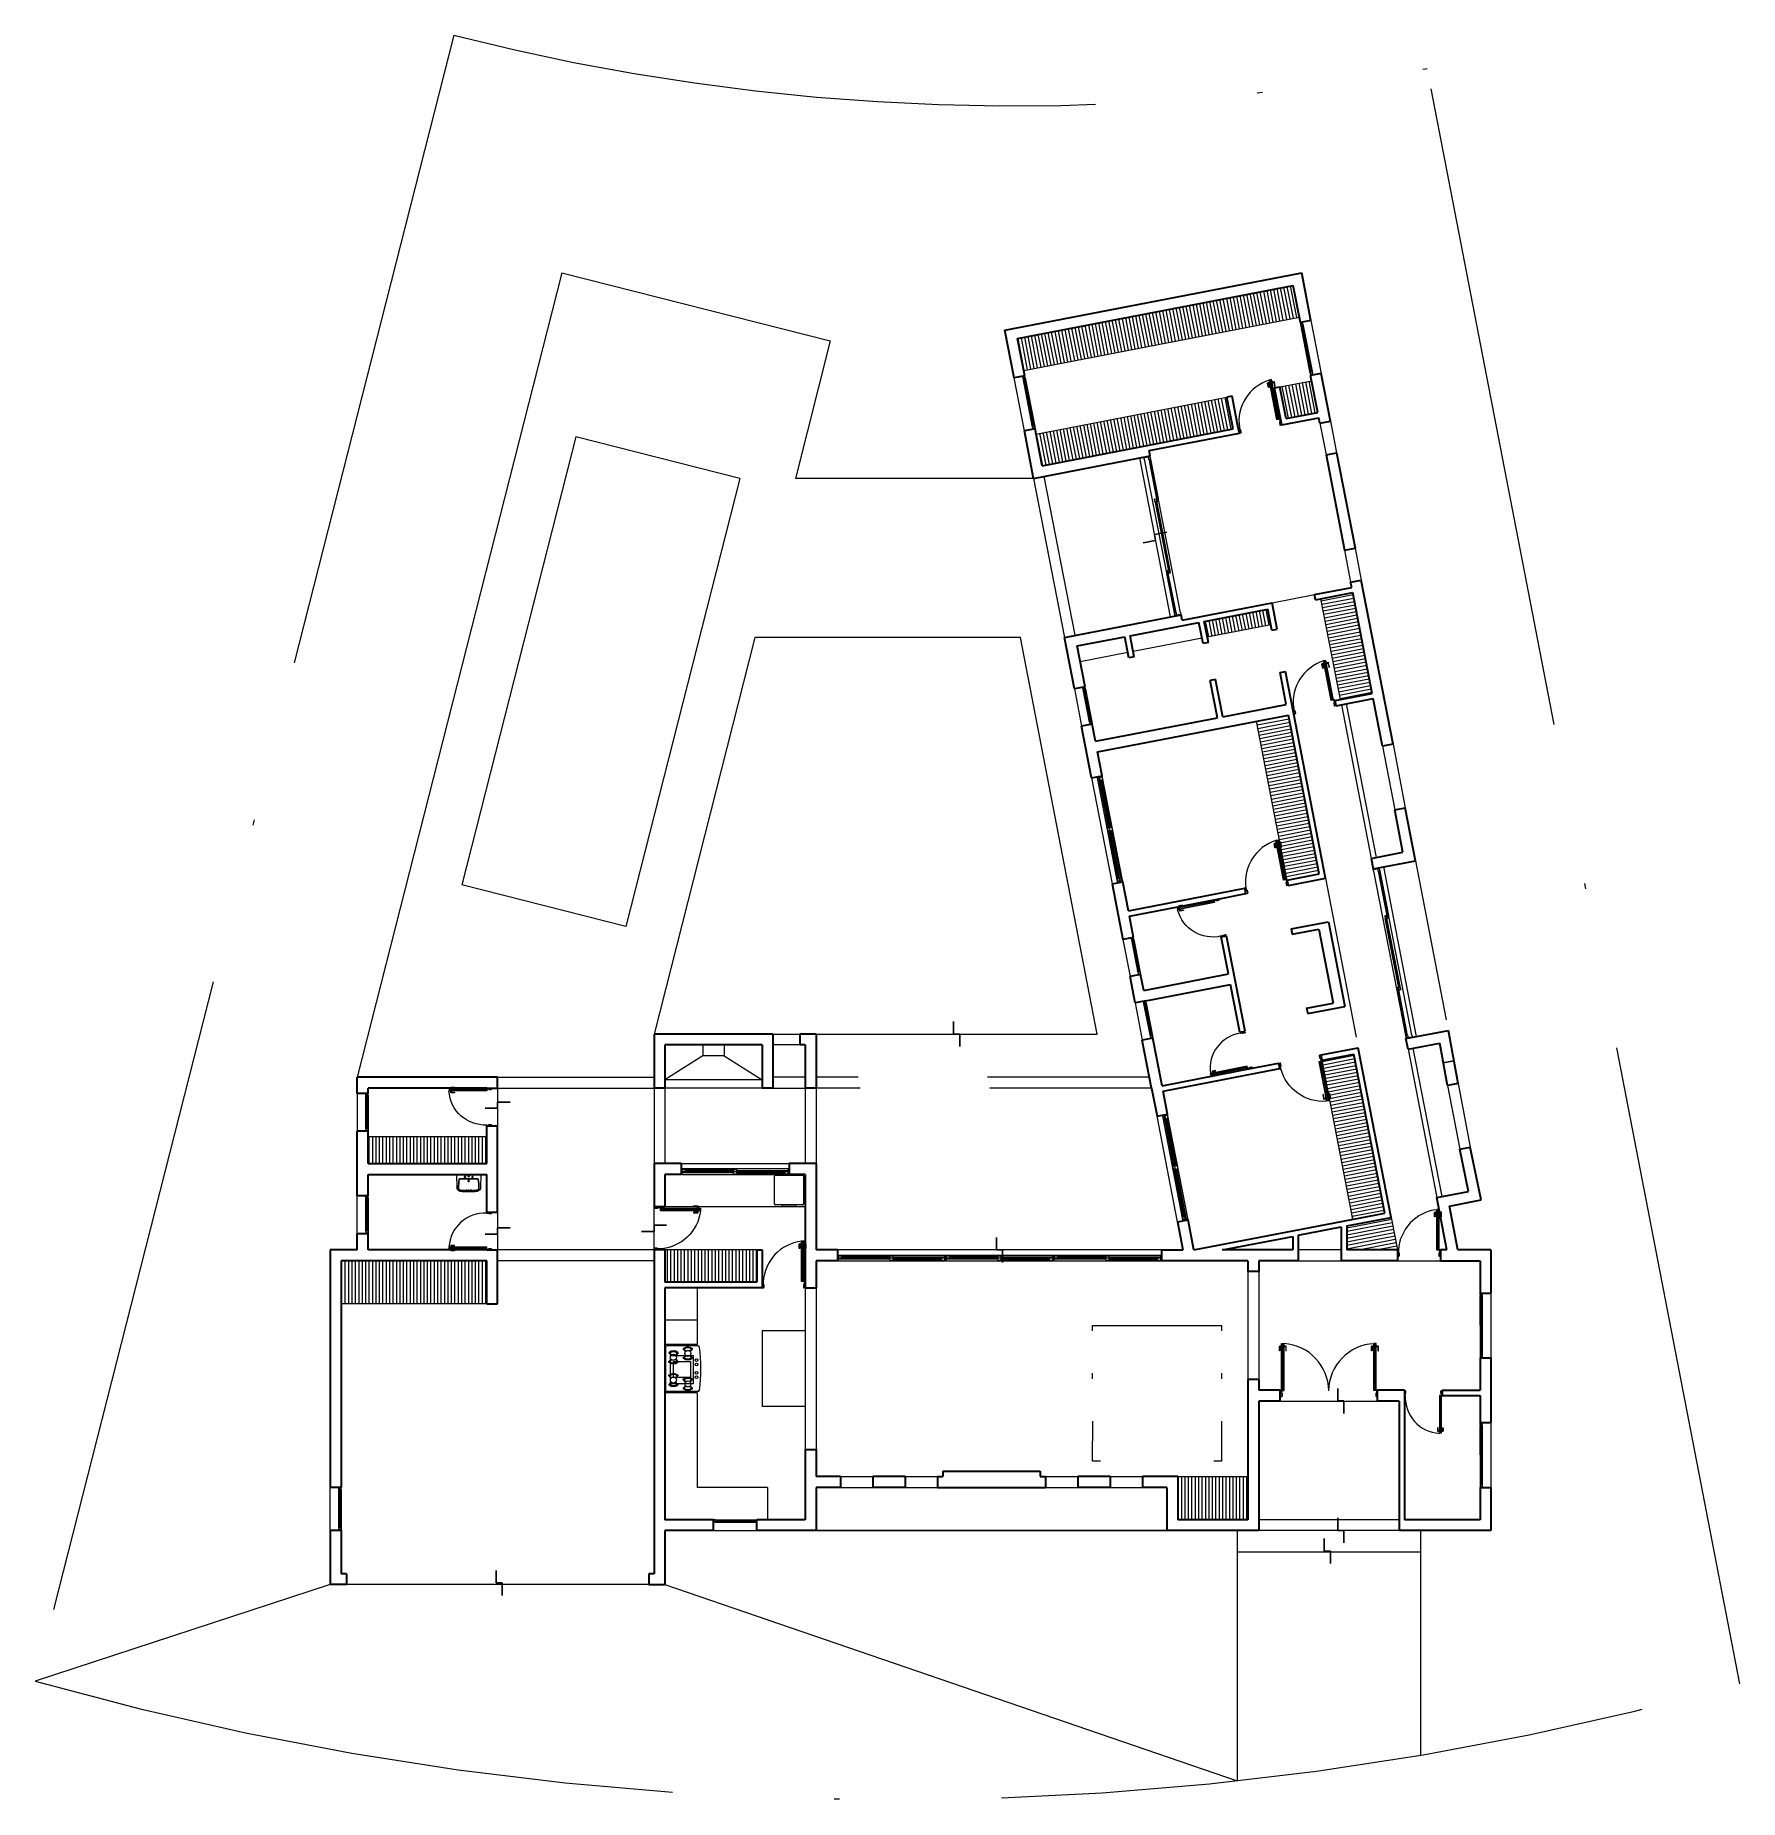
# Model space of a CAD drawing. Header units: millimetres. Extents: x 2871.7 to 2903.3, y 1602.5 to 1635.2.
import ezdxf

# ---------------------------------------------------------------- set-up
doc = ezdxf.new("R2010")
doc.units = ezdxf.units.MM
for name, pattern in [('ACAD_ISO10W100', [18, 12, -3, 0, -3]), ('HIDDEN2', [4.7625, 3.175, -1.5875]), ('JIS_02_0.7', [1.35, 0.75, -0.6])]:
    doc.linetypes.add(name, pattern=pattern)
for name, color, linetype, lineweight in [('0.05', 253, 'Continuous', 5), ('0.09', 6, 'Continuous', 9), ('0.25', 251, 'Continuous', 25), ('02_CIVIL_EXIST', 250, 'Continuous', 30), ('07_CIVIL VISTAS MEDIA', 251, 'Continuous', 9), ('08_CIVIL VISTAS FINO', 143, 'Continuous', 5), ('09_CIVIL PROYECCIONES', 230, 'JIS_02_0.7', 5), ('11_CARPINTERIA Y MOBILIARIO', 141, 'Continuous', 9), ('M-PARCELA-', 3, 'Continuous', 15), ('MISC MUEBLES', 141, 'Continuous', 9)]:
    doc.layers.add(name, color=color, linetype=linetype, lineweight=lineweight)
doc.layers.add('DET', color=4, linetype='Continuous')
pattern_1 = [(281, (2407.71893, 969.57402), (0.062333326, 0.012116371), [])]
pattern_2 = [(191, (2407.71893, 969.57402), (0.012116371, -0.062333326), [])]
pattern_3 = [(90, (2407.71893, 969.57402), (-0.0635, 0), [])]

# ---------------------------------------------------------------- blocks, each defined once
blk = doc.blocks.new('z')
at = {"layer": '0.25'}
for p, q in [((3164.245, 594.039), (3164.395, 594.039)), ((3164.395, 594.039), (3164.395, 594.114)), ((3164.395, 594.114), (3164.545, 594.114))]:
    blk.add_line(p, q, dxfattribs=at)
blk = doc.blocks.new('70cm')
at = {"layer": '09_CIVIL PROYECCIONES', "ltscale": 4}
blk.add_arc((495.26, 657.641), 0.671, 267.2063, 356.6732, dxfattribs=at)
at = {"layer": 'MISC MUEBLES'}
for p, q in [((495.143, 657.652), (495.143, 657.633)), ((495.145, 657.652), (495.145, 657.633)), ((495.146, 657.656), (495.17, 657.656)), ((495.146, 657.653), (495.17, 657.653)), ((495.189, 657.632), (495.146, 657.632)), ((495.189, 657.63), (495.146, 657.63)), ((495.17, 657.656), (495.17, 657.653)), ((495.189, 657.638), (495.189, 657.632)), ((495.191, 657.638), (495.191, 657.631)), ((495.227, 657.643), (495.193, 657.643)), ((495.227, 657.64), (495.193, 657.64)), ((495.204, 657.656), (495.227, 657.656)), ((495.204, 657.656), (495.204, 657.653)), ((495.204, 657.653), (495.227, 657.653)), ((495.228, 657.652), (495.228, 657.643)), ((495.23, 657.652), (495.23, 657.643)), ((495.231, 657.637), (495.231, 657.602)), ((495.231, 657.637), (495.929, 657.637)), ((495.231, 657.632), (495.929, 657.632)), ((495.231, 657.607), (495.929, 657.607)), ((495.231, 657.602), (495.929, 657.602)), ((495.236, 657.632), (495.236, 657.607)), ((495.237, 657.631), (495.237, 657.608)), ((495.26, 657.631), (495.237, 657.631)), ((495.237, 657.608), (495.26, 657.608)), ((495.26, 657.608), (495.26, 657.631)), ((495.261, 657.609), (495.261, 657.63)), ((495.261, 657.63), (495.898, 657.63)), ((495.898, 657.609), (495.261, 657.609)), ((495.826, 657.661), (495.826, 657.669)), ((495.826, 657.669), (495.889, 657.669)), ((495.889, 657.661), (495.826, 657.661)), ((495.889, 657.578), (495.826, 657.578)), ((495.826, 657.578), (495.826, 657.57)), ((495.826, 657.57), (495.889, 657.57)), ((495.876, 657.638), (495.876, 657.643)), ((495.876, 657.643), (495.901, 657.643)), ((495.901, 657.638), (495.876, 657.638)), ((495.901, 657.601), (495.876, 657.601)), ((495.876, 657.601), (495.876, 657.597)), ((495.876, 657.597), (495.901, 657.597)), ((495.885, 657.661), (495.885, 657.643)), ((495.885, 657.578), (495.885, 657.597)), ((495.893, 657.665), (495.893, 657.643)), ((495.893, 657.574), (495.893, 657.597)), ((495.898, 657.63), (495.898, 657.609)), ((495.9, 657.608), (495.9, 657.631)), ((495.9, 657.631), (495.923, 657.631)), ((495.923, 657.608), (495.9, 657.608)), ((495.901, 657.643), (495.901, 657.638)), ((495.901, 657.597), (495.901, 657.601)), ((495.923, 657.631), (495.923, 657.608)), ((495.924, 657.632), (495.924, 657.607)), ((495.929, 657.637), (495.929, 657.602)), ((495.143, 656.959), (495.143, 656.978)), ((495.145, 656.959), (495.145, 656.978)), ((495.189, 656.981), (495.146, 656.981)), ((495.189, 656.979), (495.146, 656.979)), ((495.146, 656.958), (495.17, 656.958)), ((495.146, 656.956), (495.17, 656.956)), ((495.17, 656.956), (495.17, 656.958)), ((495.189, 656.973), (495.189, 656.979)), ((495.191, 656.973), (495.191, 656.98)), ((495.227, 656.971), (495.193, 656.971)), ((495.227, 656.969), (495.193, 656.969)), ((495.204, 656.956), (495.204, 656.958)), ((495.204, 656.958), (495.227, 656.958)), ((495.204, 656.956), (495.227, 656.956)), ((495.228, 656.959), (495.228, 656.968)), ((495.23, 656.959), (495.23, 656.968))]:
    blk.add_line(p, q, dxfattribs=at)
blk.add_circle((495.234, 657.642), 0.0028, dxfattribs=at)
for centre, radius, start, end in [((495.146, 657.652), 0.00349, 90, 180), ((495.146, 657.633), 0.00349, 180, 261.398), ((495.146, 657.652), 0.000871, 90, 180), ((495.146, 657.633), 0.000871, 180, 261.398), ((495.193, 657.638), 0.00436, 90, 180), ((495.19, 657.631), 0.00174, 261.398, 0), ((495.193, 657.638), 0.00174, 90, 180), ((495.227, 657.652), 0.00349, 360, 90), ((495.227, 657.652), 0.000871, 360, 90), ((495.227, 657.643), 0.00349, 270, 360), ((495.227, 657.643), 0.000871, 270, 360), ((495.889, 657.665), 0.00417, 270, 90), ((495.889, 657.574), 0.00417, 270, 90), ((495.146, 656.978), 0.00349, 98.602, 180), ((495.146, 656.959), 0.00349, 180, 270), ((495.146, 656.978), 0.000871, 98.602, 180), ((495.146, 656.959), 0.000871, 180, 270), ((495.19, 656.98), 0.00174, 0, 98.602), ((495.193, 656.973), 0.00436, 180, 270), ((495.193, 656.973), 0.00174, 180, 270), ((495.227, 656.968), 0.00349, 0, 90), ((495.227, 656.968), 0.000871, 0, 90), ((495.227, 656.959), 0.00349, 270, 0), ((495.227, 656.959), 0.000871, 270, 0)]:
    blk.add_arc(centre, radius, start, end, dxfattribs=at)
blk = doc.blocks.new('P2.00')
at = {"layer": '09_CIVIL PROYECCIONES', "linetype": 'JIS_02_0.7', "ltscale": 4}
for centre, radius, start, end in [((495.225, 639.968), 0.884, 0.7137, 86.2764), ((496.99, 639.968), 0.882, 92.52, 179.3287)]:
    blk.add_arc(centre, radius, start, end, dxfattribs=at)
at = {"layer": 'MISC MUEBLES'}
for p, q in [((495.237, 640.85), (495.282, 640.85)), ((495.237, 639.984), (495.237, 640.85)), ((495.244, 639.991), (495.244, 640.85)), ((495.244, 640.843), (495.275, 640.843)), ((495.245, 640.842), (495.274, 640.842)), ((495.245, 640.812), (495.245, 640.842)), ((495.274, 640.842), (495.274, 640.812)), ((495.275, 639.991), (495.275, 640.85)), ((495.282, 639.984), (495.282, 640.85)), ((496.99, 640.85), (496.945, 640.85)), ((496.945, 639.984), (496.945, 640.85)), ((496.951, 639.991), (496.951, 640.85)), ((496.983, 640.843), (496.951, 640.843)), ((496.982, 640.842), (496.953, 640.842)), ((496.953, 640.842), (496.953, 640.812)), ((496.982, 640.812), (496.982, 640.842)), ((496.983, 639.991), (496.983, 640.85)), ((496.99, 639.984), (496.99, 640.85)), ((495.196, 640.717), (495.196, 640.798)), ((495.207, 640.717), (495.196, 640.717)), ((495.201, 640.803), (495.23, 640.803)), ((495.207, 640.798), (495.207, 640.717)), ((495.207, 640.792), (495.23, 640.792)), ((495.23, 640.814), (495.235, 640.814)), ((495.23, 640.782), (495.23, 640.814)), ((495.235, 640.782), (495.23, 640.782)), ((495.235, 640.814), (495.235, 640.782)), ((495.274, 640.812), (495.245, 640.812)), ((495.246, 640.81), (495.273, 640.81)), ((495.246, 639.992), (495.246, 640.81)), ((495.273, 640.81), (495.273, 639.992)), ((495.289, 640.814), (495.284, 640.814)), ((495.284, 640.814), (495.284, 640.782)), ((495.284, 640.782), (495.289, 640.782)), ((495.289, 640.782), (495.289, 640.814)), ((495.318, 640.803), (495.289, 640.803)), ((495.313, 640.792), (495.289, 640.792)), ((495.313, 640.798), (495.313, 640.717)), ((495.313, 640.717), (495.324, 640.717)), ((495.324, 640.717), (495.324, 640.798)), ((496.903, 640.717), (496.903, 640.798)), ((496.914, 640.717), (496.903, 640.717)), ((496.909, 640.803), (496.938, 640.803)), ((496.914, 640.798), (496.914, 640.717)), ((496.914, 640.792), (496.938, 640.792)), ((496.938, 640.814), (496.943, 640.814)), ((496.938, 640.782), (496.938, 640.814)), ((496.943, 640.782), (496.938, 640.782)), ((496.943, 640.814), (496.943, 640.782)), ((496.953, 640.812), (496.982, 640.812)), ((496.981, 640.81), (496.954, 640.81)), ((496.954, 640.81), (496.954, 639.992)), ((496.981, 639.992), (496.981, 640.81)), ((496.997, 640.814), (496.991, 640.814)), ((496.991, 640.814), (496.991, 640.782)), ((496.991, 640.782), (496.997, 640.782)), ((496.997, 640.782), (496.997, 640.814)), ((497.026, 640.803), (496.997, 640.803)), ((497.02, 640.792), (496.997, 640.792)), ((497.02, 640.798), (497.02, 640.717)), ((497.02, 640.717), (497.031, 640.717)), ((497.031, 640.717), (497.031, 640.798)), ((495.213, 639.95), (495.213, 639.979)), ((495.213, 639.95), (495.217, 639.95)), ((495.213, 639.875), (495.213, 639.906)), ((495.213, 639.906), (495.217, 639.906)), ((495.217, 639.95), (495.217, 639.979)), ((495.217, 639.875), (495.217, 639.906)), ((495.218, 639.983), (495.229, 639.983)), ((495.218, 639.98), (495.229, 639.98)), ((495.218, 639.874), (495.242, 639.874)), ((495.218, 639.871), (495.242, 639.871)), ((495.23, 639.979), (495.23, 639.936)), ((495.234, 639.979), (495.234, 639.936)), ((495.236, 639.933), (495.244, 639.933)), ((495.236, 639.93), (495.243, 639.93)), ((495.237, 639.984), (495.282, 639.984)), ((495.243, 639.93), (495.243, 639.875)), ((495.244, 639.991), (495.275, 639.991)), ((495.245, 640.021), (495.245, 639.992)), ((495.245, 639.992), (495.274, 639.992)), ((495.247, 639.931), (495.247, 639.875)), ((495.274, 639.992), (495.274, 640.021)), ((496.99, 639.984), (496.945, 639.984)), ((496.983, 639.991), (496.951, 639.991)), ((496.953, 639.992), (496.953, 640.021)), ((496.982, 639.992), (496.953, 639.992)), ((496.98, 639.931), (496.98, 639.875)), ((496.982, 640.021), (496.982, 639.992)), ((496.991, 639.933), (496.982, 639.933)), ((496.984, 639.93), (496.984, 639.875)), ((496.991, 639.93), (496.984, 639.93)), ((497.009, 639.874), (496.985, 639.874)), ((497.009, 639.871), (496.985, 639.871)), ((496.993, 639.979), (496.993, 639.936)), ((496.997, 639.979), (496.997, 639.936)), ((497.009, 639.983), (496.998, 639.983)), ((497.009, 639.98), (496.998, 639.98)), ((497.01, 639.95), (497.01, 639.979)), ((497.013, 639.95), (497.01, 639.95)), ((497.01, 639.875), (497.01, 639.906)), ((497.013, 639.906), (497.01, 639.906)), ((497.013, 639.95), (497.013, 639.979)), ((497.013, 639.875), (497.013, 639.906))]:
    blk.add_line(p, q, dxfattribs=at)
for centre in [(495.231, 639.989), (496.996, 639.989)]:
    blk.add_circle(centre, 0.0036, dxfattribs=at)
for centre, radius, start, end in [((495.201, 640.798), 0.00537, 0, 180), ((495.318, 640.798), 0.00537, 0, 180), ((496.909, 640.798), 0.00537, 0, 180), ((497.026, 640.798), 0.00537, 0, 180), ((495.218, 639.979), 0.00448, 90, 180), ((495.218, 639.875), 0.00448, 180, 270), ((495.218, 639.979), 0.00112, 90, 180), ((495.218, 639.875), 0.00112, 180, 270), ((495.229, 639.979), 0.00448, 0, 90), ((495.229, 639.979), 0.00112, 0, 90), ((495.236, 639.936), 0.0056, 180, 270), ((495.236, 639.936), 0.00224, 180, 270), ((495.242, 639.875), 0.00448, 270, 351.398), ((495.242, 639.875), 0.00112, 270, 351.398), ((495.244, 639.931), 0.00224, 351.398, 90), ((496.982, 639.931), 0.00224, 90, 188.602), ((496.985, 639.875), 0.00448, 188.602, 270), ((496.985, 639.875), 0.00112, 188.602, 270), ((496.991, 639.936), 0.00224, 270, 0), ((496.991, 639.936), 0.0056, 270, 0), ((496.998, 639.979), 0.00448, 90, 180), ((496.998, 639.979), 0.00112, 90, 180), ((497.009, 639.979), 0.00448, 0, 90), ((497.009, 639.979), 0.00112, 0, 90), ((497.009, 639.875), 0.00112, 270, 0), ((497.009, 639.875), 0.00448, 270, 0)]:
    blk.add_arc(centre, radius, start, end, dxfattribs=at)
blk = doc.blocks.new('Cocina industrial')
at = {"layer": '09_CIVIL PROYECCIONES', "color": 252, "linetype": 'HIDDEN2'}
for p, q in [((480.146, 637.341), (480.146, 637.761)), ((480.146, 637.761), (480.676, 637.761)), ((480.263, 637.708), (480.56, 637.708)), ((480.263, 637.394), (480.263, 637.708)), ((480.56, 637.708), (480.56, 637.394)), ((480.676, 637.761), (480.676, 637.341)), ((480.676, 637.341), (480.146, 637.341)), ((480.56, 637.394), (480.263, 637.394))]:
    blk.add_line(p, q, dxfattribs=at)
at = {"layer": 'MISC MUEBLES'}
for p, q in [((480.005, 637.256), (480.005, 637.825)), ((480.823, 637.855), (480.035, 637.855)), ((480.131, 637.787), (480.175, 637.744)), ((480.131, 637.629), (480.175, 637.672)), ((480.138, 637.795), (480.182, 637.751)), ((480.138, 637.621), (480.182, 637.665)), ((480.254, 637.751), (480.3, 637.797)), ((480.254, 637.665), (480.3, 637.619)), ((480.262, 637.744), (480.308, 637.789)), ((480.262, 637.672), (480.308, 637.627)), ((480.597, 637.744), (480.551, 637.789)), ((480.597, 637.672), (480.551, 637.627)), ((480.604, 637.751), (480.558, 637.797)), ((480.604, 637.665), (480.558, 637.619)), ((480.72, 637.795), (480.676, 637.751)), ((480.72, 637.621), (480.676, 637.665)), ((480.728, 637.787), (480.684, 637.744)), ((480.728, 637.629), (480.684, 637.672)), ((480.853, 637.256), (480.853, 637.825)), ((480.059, 637.52), (480.103, 637.477)), ((480.059, 637.361), (480.103, 637.405)), ((480.066, 637.528), (480.11, 637.484)), ((480.066, 637.354), (480.11, 637.398)), ((480.182, 637.484), (480.228, 637.53)), ((480.182, 637.398), (480.228, 637.352)), ((480.19, 637.477), (480.236, 637.522)), ((480.19, 637.405), (480.236, 637.36)), ((480.668, 637.477), (480.623, 637.522)), ((480.668, 637.405), (480.623, 637.36)), ((480.676, 637.484), (480.63, 637.53)), ((480.676, 637.398), (480.63, 637.352)), ((480.792, 637.528), (480.748, 637.484)), ((480.792, 637.354), (480.748, 637.398)), ((480.799, 637.52), (480.756, 637.477)), ((480.799, 637.361), (480.756, 637.405))]:
    blk.add_line(p, q, dxfattribs=at)
for centre, radius in [((480.218, 637.708), 0.0564), ((480.64, 637.708), 0.0564), ((480.146, 637.441), 0.0564), ((480.271, 637.28), 0.0242), ((480.352, 637.28), 0.0242), ((480.507, 637.28), 0.0242), ((480.587, 637.28), 0.0242), ((480.712, 637.441), 0.0564)]:
    blk.add_circle(centre, radius, dxfattribs=at)
for centre, radius, start, end in [((480.035, 637.825), 0.03, 90, 180), ((480.218, 637.708), 0.12, 137.6275, 222.3725), ((480.218, 637.708), 0.103, 138.1132, 221.8868), ((480.134, 637.791), 0.00522, 45.22, 225.22), ((480.134, 637.625), 0.00522, 134.78, 314.78), ((480.218, 637.708), 0.103, 318.1132, 41.8868), ((480.304, 637.793), 0.00522, 314.78, 134.78), ((480.304, 637.623), 0.00522, 225.22, 45.22), ((480.218, 637.708), 0.12, 317.7229, 42.2771), ((480.64, 637.708), 0.12, 137.7229, 222.2771), ((480.64, 637.708), 0.103, 138.1132, 221.8868), ((480.554, 637.793), 0.00522, 45.22, 225.22), ((480.554, 637.623), 0.00522, 134.78, 314.78), ((480.64, 637.708), 0.103, 318.1132, 41.8868), ((480.724, 637.791), 0.00522, 314.78, 134.78), ((480.724, 637.625), 0.00522, 225.22, 45.22), ((480.64, 637.708), 0.12, 317.6275, 42.3725), ((480.823, 637.825), 0.03, 0, 90), ((480.035, 637.256), 0.03, 180, 262.8162), ((480.146, 637.441), 0.12, 137.6275, 222.3725), ((480.429, 640.38), 3.178, 262.8162, 277.1838), ((480.146, 637.441), 0.103, 138.1132, 221.8868), ((480.062, 637.524), 0.00522, 45.22, 225.22), ((480.062, 637.358), 0.00522, 134.78, 314.78), ((480.146, 637.441), 0.103, 318.1132, 41.8868), ((480.232, 637.526), 0.00522, 314.78, 134.78), ((480.232, 637.356), 0.00522, 225.22, 45.22), ((480.146, 637.441), 0.12, 317.7229, 42.2771), ((480.712, 637.441), 0.12, 137.7229, 222.2771), ((480.712, 637.441), 0.103, 138.1132, 221.8868), ((480.626, 637.526), 0.00522, 45.22, 225.22), ((480.626, 637.356), 0.00522, 134.78, 314.78), ((480.712, 637.441), 0.103, 318.1132, 41.8868), ((480.796, 637.524), 0.00522, 314.78, 134.78), ((480.796, 637.358), 0.00522, 225.22, 45.22), ((480.712, 637.441), 0.12, 317.6275, 42.3725), ((480.823, 637.256), 0.03, 277.1838, 0)]:
    blk.add_arc(centre, radius, start, end, dxfattribs=at)
blk = doc.blocks.new('80')
at = {"layer": '09_CIVIL PROYECCIONES', "linetype": 'JIS_02_0.7', "ltscale": 4}
blk.add_arc((2522612.397, 181769.456), 0.802, 276.4267, 356.831, dxfattribs=at)
at = {"layer": 'MISC MUEBLES'}
for p, q in [((2522612.418, 181769.515), (2522612.418, 181769.484)), ((2522612.418, 181769.484), (2522612.422, 181769.484)), ((2522612.418, 181769.44), (2522612.418, 181769.411)), ((2522612.418, 181769.44), (2522612.422, 181769.44)), ((2522612.422, 181769.515), (2522612.422, 181769.484)), ((2522612.422, 181769.44), (2522612.422, 181769.411)), ((2522612.423, 181769.519), (2522612.447, 181769.519)), ((2522612.423, 181769.516), (2522612.447, 181769.516)), ((2522612.423, 181769.41), (2522612.434, 181769.41)), ((2522612.423, 181769.407), (2522612.434, 181769.407)), ((2522612.435, 181769.411), (2522612.435, 181769.454)), ((2522612.439, 181769.411), (2522612.439, 181769.454)), ((2522612.441, 181769.46), (2522612.448, 181769.46)), ((2522612.441, 181769.457), (2522612.449, 181769.457)), ((2522612.442, 181769.406), (2522612.487, 181769.406)), ((2522612.442, 181769.406), (2522612.442, 181768.658)), ((2522612.448, 181769.46), (2522612.448, 181769.515)), ((2522612.449, 181769.406), (2522612.449, 181768.658)), ((2522612.449, 181769.4), (2522612.48, 181769.4)), ((2522612.45, 181769.398), (2522612.479, 181769.398)), ((2522612.45, 181769.369), (2522612.45, 181769.398)), ((2522612.452, 181769.459), (2522612.452, 181769.515)), ((2522612.479, 181769.398), (2522612.479, 181769.369)), ((2522612.48, 181769.406), (2522612.48, 181768.658)), ((2522612.487, 181769.406), (2522612.487, 181768.658)), ((2522613.185, 181769.459), (2522613.185, 181769.515)), ((2522613.196, 181769.457), (2522613.187, 181769.457)), ((2522613.189, 181769.46), (2522613.189, 181769.515)), ((2522613.196, 181769.46), (2522613.189, 181769.46)), ((2522613.214, 181769.519), (2522613.19, 181769.519)), ((2522613.214, 181769.516), (2522613.19, 181769.516)), ((2522613.198, 181769.411), (2522613.198, 181769.454)), ((2522613.202, 181769.411), (2522613.202, 181769.454)), ((2522613.214, 181769.41), (2522613.203, 181769.41)), ((2522613.214, 181769.407), (2522613.203, 181769.407)), ((2522613.215, 181769.515), (2522613.215, 181769.484)), ((2522613.218, 181769.484), (2522613.215, 181769.484)), ((2522613.218, 181769.44), (2522613.215, 181769.44)), ((2522613.215, 181769.44), (2522613.215, 181769.411)), ((2522613.218, 181769.515), (2522613.218, 181769.484)), ((2522613.218, 181769.44), (2522613.218, 181769.411)), ((2522612.479, 181769.369), (2522612.45, 181769.369)), ((2522612.478, 181769.367), (2522612.451, 181769.367)), ((2522612.451, 181769.367), (2522612.451, 181768.698)), ((2522612.478, 181768.698), (2522612.478, 181769.367)), ((2522612.412, 181768.791), (2522612.401, 181768.791)), ((2522612.401, 181768.791), (2522612.401, 181768.71)), ((2522612.412, 181768.71), (2522612.412, 181768.791)), ((2522612.44, 181768.726), (2522612.435, 181768.726)), ((2522612.435, 181768.726), (2522612.435, 181768.694)), ((2522612.44, 181768.694), (2522612.44, 181768.726)), ((2522612.489, 181768.694), (2522612.489, 181768.726)), ((2522612.489, 181768.726), (2522612.494, 181768.726)), ((2522612.494, 181768.726), (2522612.494, 181768.694)), ((2522612.518, 181768.71), (2522612.518, 181768.791)), ((2522612.518, 181768.791), (2522612.529, 181768.791)), ((2522612.529, 181768.791), (2522612.529, 181768.71)), ((2522612.406, 181768.705), (2522612.435, 181768.705)), ((2522612.412, 181768.716), (2522612.435, 181768.716)), ((2522612.435, 181768.694), (2522612.44, 181768.694)), ((2522612.442, 181768.658), (2522612.487, 181768.658)), ((2522612.449, 181768.665), (2522612.48, 181768.665)), ((2522612.479, 181768.696), (2522612.45, 181768.696)), ((2522612.45, 181768.696), (2522612.45, 181768.666)), ((2522612.45, 181768.666), (2522612.479, 181768.666)), ((2522612.451, 181768.698), (2522612.478, 181768.698)), ((2522612.479, 181768.666), (2522612.479, 181768.696)), ((2522612.494, 181768.694), (2522612.489, 181768.694)), ((2522612.518, 181768.716), (2522612.494, 181768.716)), ((2522612.523, 181768.705), (2522612.494, 181768.705))]:
    blk.add_line(p, q, dxfattribs=at)
blk.add_circle((2522612.436, 181769.401), 0.0036, dxfattribs=at)
for centre, radius, start, end in [((2522612.423, 181769.515), 0.00448, 90, 180), ((2522612.423, 181769.411), 0.00448, 180, 270), ((2522612.423, 181769.515), 0.00112, 90, 180), ((2522612.423, 181769.411), 0.00112, 180, 270), ((2522612.434, 181769.411), 0.00448, 270, 0), ((2522612.434, 181769.411), 0.00112, 270, 0), ((2522612.441, 181769.454), 0.0056, 90, 180), ((2522612.441, 181769.454), 0.00224, 90, 180), ((2522612.447, 181769.515), 0.00448, 8.602, 90), ((2522612.447, 181769.515), 0.00112, 8.602, 90), ((2522612.449, 181769.459), 0.00224, 270, 8.602), ((2522613.19, 181769.515), 0.00448, 90, 171.398), ((2522613.187, 181769.459), 0.00224, 171.398, 270), ((2522613.19, 181769.515), 0.00112, 90, 171.398), ((2522613.196, 181769.454), 0.0056, 0, 90), ((2522613.196, 181769.454), 0.00224, 0, 90), ((2522613.203, 181769.411), 0.00448, 180, 270), ((2522613.203, 181769.411), 0.00112, 180, 270), ((2522613.214, 181769.515), 0.00448, 0, 90), ((2522613.214, 181769.515), 0.00112, 0, 90), ((2522613.214, 181769.411), 0.00448, 270, 0), ((2522613.214, 181769.411), 0.00112, 270, 0), ((2522612.406, 181768.71), 0.00537, 180, 0), ((2522612.523, 181768.71), 0.00537, 180, 0)]:
    blk.add_arc(centre, radius, start, end, dxfattribs=at)
blk = doc.blocks.new('LAVATORIO VS')
for p, q in [((0, 0), (-0.296, 0)), ((0, 0), (0.296, 0)), ((-0.304, -0.008), (-0.299, -0.328)), ((0.304, -0.008), (0.299, -0.328))]:
    blk.add_line(p, q)
for radius in [0.0224, 0.0172]:
    blk.add_circle((0, -0.158), radius)
for centre, radius, start, end in [((-0.296, -0.008), 0.008, 90, 180.8287), ((-0.199, -0.327), 0.1, 180.8287, 262.2029), ((-0.007, 1.075), 1.515, 262.2029, 270.2743), ((0.007, 1.075), 1.515, 269.7257, 277.7971), ((0.199, -0.327), 0.1, 277.7971, 359.1713), ((0.296, -0.008), 0.008, 359.1713, 90)]:
    blk.add_arc(centre, radius, start, end)
at = {"layer": 'DET'}
for q in [(-0.225, -0.113), (0.225, -0.113)]:
    blk.add_line((0, -0.113), q, dxfattribs=at)
for centre in [(-0.095, -0.06), (0, -0.045), (0.095, -0.06)]:
    blk.add_circle(centre, 0.016, dxfattribs=at)
for centre, radius, start, end in [((1.647, -0.36), 1.902, 172.9664, 179.3529), ((-0.199, -0.339), 0.056, 179.3529, 262.2764), ((-0.225, -0.129), 0.016, 90, 172.9664), ((-0.007, 1.075), 1.483, 262.2764, 270.2743), ((0.007, 1.075), 1.483, 269.7257, 277.7236), ((0.199, -0.339), 0.056, 277.7236, 0.6471), ((0.225, -0.129), 0.016, 7.0336, 90), ((-1.647, -0.36), 1.902, 0.6471, 7.0336)]:
    blk.add_arc(centre, radius, start, end, dxfattribs=at)
for centre in [(-0.059, -0.397), (0, -0.397)]:
    blk.add_ellipse(centre, major_axis=(-0.0114, 0), ratio=0.636364, dxfattribs=at)
at = {"layer": 'DET', "extrusion": (0, 0, -1)}
blk.add_ellipse((0.059, -0.397), major_axis=(0.0114, 0), ratio=0.636364, dxfattribs=at)

msp = doc.modelspace()

# ---------------------------------------------------------------- hatches: boundary and pattern name
at = {"layer": '0.05'}
h = msp.add_hatch(dxfattribs=at)
h.set_pattern_fill('ANSI31', color=256, scale=0.02, angle=236)
h.set_pattern_definition(pattern_1)
h.paths.add_polyline_path([(2893.937, 1627.921), (2893.823, 1628.51), (2890.289, 1627.826), (2890.403, 1627.237)])
h.paths.add_polyline_path([(2895.052, 1630.581), (2889.947, 1629.594), (2890.061, 1629.005), (2895.166, 1629.992)])
h.paths.add_polyline_path([(2895.394, 1628.814), (2894.805, 1628.7), (2894.919, 1628.111), (2895.508, 1628.225)])
h = msp.add_hatch(dxfattribs=at)
h.set_pattern_fill('ANSI31', color=256, scale=0.02, angle=146)
h.set_pattern_definition(pattern_2)
h.paths.add_polyline_path([(2895.925, 1622.907), (2896.514, 1623.021), (2896.154, 1624.887), (2895.564, 1624.773)])
h = msp.add_hatch(dxfattribs=at)
h.set_pattern_fill('ANSI31', color=256, scale=0.02, angle=236)
h.set_pattern_definition(pattern_1)
h.paths.add_polyline_path([(2894.64, 1624.288), (2894.583, 1624.583), (2893.405, 1624.355), (2893.461, 1624.06)])
h = msp.add_hatch(dxfattribs=at)
h.set_pattern_fill('ANSI31', color=256, scale=0.02, angle=146)
h.set_pattern_definition(pattern_2)
h.paths.add_polyline_path([(2894.808, 1620.258, -0.079372), (2894.809, 1620.256), (2894.824, 1620.177), (2894.824, 1620.177), (2894.943, 1619.56), (2895.532, 1619.674), (2894.962, 1622.619), (2894.373, 1622.505)])
h = msp.add_hatch(dxfattribs=at)
h.set_pattern_fill('ANSI31', color=256, scale=0.02, angle=146)
h.set_pattern_definition(pattern_2)
h.paths.add_polyline_path([(2896.178, 1616.336), (2895.589, 1616.222), (2896.158, 1613.276), (2896.748, 1613.39)])
h = msp.add_hatch(dxfattribs=at)
h.set_pattern_fill('ANSI31', color=256, scale=0.02, angle=45)
h.set_pattern_definition(pattern_3)
h.paths.add_polyline_path([(2880.113, 1614.807), (2877.913, 1614.807), (2877.913, 1614.307), (2880.113, 1614.307)])
h = msp.add_hatch(dxfattribs=at)
h.set_pattern_fill('ANSI31', color=256, scale=0.02, angle=146)
h.set_pattern_definition(pattern_2)
h.paths.add_polyline_path([(2896.043, 1613.152), (2896.043, 1612.707), (2896.982, 1612.707), (2896.865, 1613.311)])
h = msp.add_hatch(dxfattribs=at)
h.set_pattern_fill('ANSI31', color=256, scale=0.02, angle=45)
h.set_pattern_definition(pattern_3)
h.paths.add_polyline_path([(2880.113, 1611.707), (2880.113, 1612.507), (2877.413, 1612.507), (2877.413, 1611.707)])
h = msp.add_hatch(dxfattribs=at)
h.set_pattern_fill('ANSI31', color=256, scale=0.02, angle=45)
h.set_pattern_definition(pattern_3)
h.paths.add_polyline_path([(2885.113, 1612.107), (2885.113, 1612.707), (2883.413, 1612.707), (2883.413, 1612.107)])
h = msp.add_hatch(dxfattribs=at)
h.set_pattern_fill('ANSI31', color=256, scale=0.02, angle=45)
h.set_pattern_definition(pattern_3)
h.paths.add_polyline_path([(2892.913, 1607.707), (2894.213, 1607.707), (2894.213, 1608.507), (2892.913, 1608.507)])

# ---------------------------------------------------------------- linework, layer by layer
for p, q in [((2897.829, 1616.174), (2898.029, 1616.211)), ((2886.213, 1607.507), (2892.713, 1607.507))]:
    msp.add_line(p, q)
at = {"layer": '0.09'}
for p, q in [((2881.502, 1630.815), (2877.713, 1615.907)), ((2881.502, 1630.815), (2886.477, 1629.551)), ((2890.061, 1629.005), (2895.166, 1629.992)), ((2895.381, 1629.932), (2895.571, 1628.95)), ((2886.477, 1629.551), (2885.83, 1627.003)), ((2890.073, 1627.887), (2889.883, 1628.868)), ((2894.805, 1628.7), (2895.394, 1628.814)), ((2890.289, 1627.826), (2893.823, 1628.51)), ((2895.546, 1628.028), (2895.66, 1627.439)), ((2895.742, 1628.066), (2895.856, 1627.477)), ((2881.761, 1627.775), (2879.651, 1619.473)), ((2884.798, 1627.003), (2881.761, 1627.775)), ((2884.798, 1627.003), (2882.688, 1618.701)), ((2890.244, 1627.003), (2885.83, 1627.003)), ((2896.002, 1625.672), (2896.116, 1625.083)), ((2896.198, 1625.71), (2896.312, 1625.121)), ((2895.925, 1622.907), (2895.564, 1624.773)), ((2894.64, 1624.288), (2893.461, 1624.06)), ((2885.081, 1624.058), (2883.213, 1616.707)), ((2889.999, 1624.058), (2885.081, 1624.058)), ((2891.421, 1616.707), (2889.999, 1624.058)), ((2890.998, 1623.102), (2891.131, 1622.414)), ((2894.943, 1619.56), (2894.373, 1622.505)), ((2896.704, 1622.039), (2896.932, 1620.861)), ((2896.901, 1622.077), (2897.129, 1620.899)), ((2891.317, 1621.456), (2891.697, 1619.492)), ((2897.337, 1616.662), (2896.729, 1619.804)), ((2882.688, 1618.701), (2879.651, 1619.473)), ((2891.896, 1618.461), (2892.029, 1617.774)), ((2892.124, 1617.283), (2892.257, 1616.596)), ((2886.213, 1616.707), (2891.421, 1616.707)), ((2896.158, 1613.276), (2895.589, 1616.222)), ((2898.105, 1615.792), (2898.333, 1614.614)), ((2880.313, 1615.707), (2880.313, 1615.007)), ((2897.909, 1615.754), (2898.137, 1614.576)), ((2892.909, 1613.225), (2892.529, 1615.188)), ((2877.913, 1614.807), (2880.113, 1614.807)), ((2883.213, 1612.707), (2883.213, 1613.507)), ((2880.313, 1613.407), (2880.313, 1612.707)), ((2896.865, 1613.311), (2896.982, 1612.707)), ((2885.113, 1612.707), (2883.413, 1612.707)), ((2892.611, 1612.707), (2886.611, 1612.707)), ((2895.943, 1612.707), (2895.143, 1612.707)), ((2880.113, 1611.707), (2877.413, 1611.707)), ((2894.813, 1609.907), (2896.613, 1609.907)), ((2886.663, 1608.507), (2887.263, 1608.507)), ((2886.663, 1608.307), (2887.263, 1608.307)), ((2887.863, 1608.507), (2888.463, 1608.507)), ((2887.863, 1608.307), (2888.463, 1608.307)), ((2890.463, 1608.507), (2891.063, 1608.507)), ((2890.463, 1608.307), (2891.063, 1608.307)), ((2891.663, 1608.507), (2892.263, 1608.507)), ((2891.663, 1608.307), (2892.263, 1608.307)), ((2892.913, 1608.507), (2894.213, 1608.507)), ((2884.313, 1607.507), (2885.113, 1607.507)), ((2894.013, 1607.507), (2894.013, 1607.107)), ((2897.013, 1607.507), (2894.413, 1607.507)), ((2897.413, 1607.507), (2897.413, 1607.107)), ((2897.413, 1607.107), (2894.013, 1607.107)), ((2883.113, 1606.507), (2877.513, 1606.507))]:
    msp.add_line(p, q, dxfattribs=at)
at = {"layer": '02_CIVIL_EXIST'}
for p, q in [((2889.712, 1629.752), (2895.211, 1630.815)), ((2895.381, 1629.932), (2895.211, 1630.815)), ((2889.947, 1629.594), (2895.052, 1630.581)), ((2895.185, 1629.894), (2895.052, 1630.581)), ((2895.381, 1629.932), (2895.185, 1629.894)), ((2889.883, 1628.868), (2889.712, 1629.752)), ((2890.08, 1628.906), (2889.947, 1629.594)), ((2890.08, 1628.906), (2889.883, 1628.868)), ((2895.571, 1628.95), (2895.375, 1628.912)), ((2895.508, 1628.225), (2895.375, 1628.912)), ((2895.742, 1628.066), (2895.571, 1628.95)), ((2893.921, 1628.529), (2893.823, 1628.51)), ((2894.035, 1627.94), (2893.921, 1628.529)), ((2894.707, 1628.681), (2894.805, 1628.7)), ((2894.821, 1628.092), (2894.707, 1628.681)), ((2894.919, 1628.111), (2894.805, 1628.7)), ((2893.937, 1627.921), (2893.823, 1628.51)), ((2894.919, 1628.111), (2895.508, 1628.225)), ((2890.27, 1627.925), (2890.073, 1627.887)), ((2890.244, 1627.003), (2890.073, 1627.887)), ((2890.403, 1627.237), (2890.27, 1627.925)), ((2890.403, 1627.237), (2893.937, 1627.921)), ((2894.054, 1627.842), (2894.035, 1627.94)), ((2894.84, 1627.994), (2894.821, 1628.092)), ((2894.84, 1627.994), (2895.527, 1628.127)), ((2895.546, 1628.028), (2895.527, 1628.127)), ((2895.546, 1628.028), (2895.742, 1628.066)), ((2892.385, 1627.519), (2894.054, 1627.842)), ((2890.244, 1627.003), (2892.404, 1627.421)), ((2892.404, 1627.421), (2892.385, 1627.519)), ((2895.66, 1627.439), (2895.856, 1627.477)), ((2895.66, 1627.439), (2896.002, 1625.672)), ((2895.856, 1627.477), (2896.198, 1625.71)), ((2896.002, 1625.672), (2896.198, 1625.71)), ((2895.447, 1624.852), (2896.135, 1624.985)), ((2896.116, 1625.083), (2896.312, 1625.121)), ((2896.135, 1624.985), (2896.116, 1625.083)), ((2896.901, 1622.077), (2896.312, 1625.121)), ((2892.993, 1624.377), (2894.662, 1624.7)), ((2894.757, 1624.209), (2894.662, 1624.7)), ((2895.466, 1624.754), (2895.447, 1624.852)), ((2895.466, 1624.754), (2896.154, 1624.887)), ((2896.514, 1623.021), (2896.154, 1624.887)), ((2890.814, 1624.058), (2892.974, 1624.475)), ((2892.03, 1624.089), (2893.306, 1624.336)), ((2892.993, 1624.377), (2892.974, 1624.475)), ((2893.382, 1623.943), (2893.306, 1624.336)), ((2893.405, 1624.355), (2894.583, 1624.583)), ((2893.48, 1623.962), (2893.405, 1624.355)), ((2894.659, 1624.19), (2894.583, 1624.583)), ((2890.998, 1623.102), (2890.814, 1624.058)), ((2891.048, 1623.899), (2891.932, 1624.07)), ((2892.008, 1623.677), (2891.932, 1624.07)), ((2892.106, 1623.696), (2892.03, 1624.089)), ((2893.48, 1623.962), (2893.382, 1623.943)), ((2894.659, 1624.19), (2894.757, 1624.209)), ((2891.195, 1623.14), (2891.048, 1623.899)), ((2892.106, 1623.696), (2892.008, 1623.677)), ((2894.811, 1623.405), (2894.909, 1623.424)), ((2894.924, 1622.816), (2894.811, 1623.405)), ((2895.061, 1622.638), (2894.909, 1623.424)), ((2891.195, 1623.14), (2890.998, 1623.102)), ((2893.613, 1623.275), (2893.515, 1623.256)), ((2893.648, 1622.569), (2893.515, 1623.256)), ((2893.746, 1622.588), (2893.613, 1623.275)), ((2895.827, 1622.888), (2896.514, 1623.021)), ((2893.746, 1622.588), (2894.924, 1622.816)), ((2895.846, 1622.79), (2895.827, 1622.888)), ((2895.846, 1622.79), (2896.533, 1622.923)), ((2896.704, 1622.039), (2896.533, 1622.923)), ((2891.328, 1622.452), (2891.131, 1622.414)), ((2891.317, 1621.456), (2891.131, 1622.414)), ((2891.39, 1622.132), (2891.328, 1622.452)), ((2891.39, 1622.132), (2893.648, 1622.569)), ((2891.428, 1621.936), (2894.962, 1622.619)), ((2895.532, 1619.674), (2894.962, 1622.619)), ((2895.649, 1619.595), (2895.061, 1622.638)), ((2896.901, 1622.077), (2896.704, 1622.039)), ((2891.513, 1621.494), (2891.428, 1621.936)), ((2891.317, 1621.456), (2891.513, 1621.494)), ((2896.932, 1620.861), (2897.129, 1620.899)), ((2897.084, 1620.076), (2896.932, 1620.861)), ((2897.318, 1619.917), (2897.129, 1620.899)), ((2896.495, 1619.962), (2897.084, 1620.076)), ((2896.495, 1619.962), (2896.533, 1619.766)), ((2896.533, 1619.766), (2897.318, 1619.917)), ((2891.697, 1619.492), (2891.893, 1619.53)), ((2891.697, 1619.492), (2891.896, 1618.461)), ((2891.998, 1618.99), (2891.893, 1619.53)), ((2891.998, 1618.99), (2894.158, 1619.408)), ((2894.177, 1619.31), (2894.158, 1619.408)), ((2894.943, 1619.56), (2895.532, 1619.674)), ((2894.962, 1619.462), (2894.943, 1619.56)), ((2894.962, 1619.462), (2895.649, 1619.595)), ((2892.017, 1618.892), (2893.588, 1619.196)), ((2893.588, 1619.196), (2893.686, 1619.215)), ((2893.686, 1619.215), (2894.177, 1619.31)), ((2892.093, 1618.499), (2892.017, 1618.892)), ((2895.016, 1618.657), (2895.703, 1618.79)), ((2895.703, 1618.79), (2896.007, 1617.219)), ((2892.093, 1618.499), (2891.896, 1618.461)), ((2893.72, 1618.509), (2893.819, 1618.528)), ((2893.853, 1617.821), (2893.72, 1618.509)), ((2894.16, 1616.76), (2893.819, 1618.528)), ((2895.016, 1618.657), (2895.035, 1618.559)), ((2895.035, 1618.559), (2895.526, 1618.654)), ((2895.526, 1618.654), (2895.792, 1617.28)), ((2892.226, 1617.812), (2892.029, 1617.774)), ((2892.124, 1617.283), (2892.029, 1617.774)), ((2892.283, 1617.517), (2892.226, 1617.812)), ((2892.283, 1617.517), (2893.853, 1617.821)), ((2892.321, 1617.321), (2893.891, 1617.625)), ((2894.062, 1616.741), (2893.891, 1617.625)), ((2892.321, 1617.321), (2892.124, 1617.283)), ((2895.301, 1617.185), (2895.792, 1617.28)), ((2895.301, 1617.185), (2895.32, 1617.086)), ((2895.32, 1617.086), (2896.007, 1617.219)), ((2894.062, 1616.741), (2894.16, 1616.76)), ((2897.141, 1616.624), (2897.926, 1616.776)), ((2898.105, 1615.792), (2897.926, 1616.776)), ((2885.413, 1616.707), (2883.213, 1616.707)), ((2883.213, 1616.707), (2883.213, 1615.707)), ((2885.213, 1616.507), (2883.413, 1616.507)), ((2883.413, 1616.507), (2883.413, 1615.707)), ((2885.213, 1616.507), (2885.213, 1615.707)), ((2885.413, 1616.707), (2885.413, 1615.707)), ((2886.213, 1616.707), (2885.913, 1616.707)), ((2885.913, 1616.707), (2885.913, 1616.507)), ((2886.013, 1616.507), (2885.913, 1616.507)), ((2886.013, 1616.507), (2886.013, 1615.707)), ((2886.213, 1616.707), (2886.213, 1615.707)), ((2892.453, 1616.634), (2892.257, 1616.596)), ((2892.429, 1615.707), (2892.257, 1616.596)), ((2892.624, 1615.75), (2892.453, 1616.634)), ((2895.57, 1616.32), (2896.257, 1616.453)), ((2896.865, 1613.311), (2896.257, 1616.453)), ((2897.179, 1616.427), (2897.141, 1616.624)), ((2897.179, 1616.427), (2897.768, 1616.541)), ((2897.909, 1615.754), (2897.768, 1616.541)), ((2894.293, 1616.073), (2894.784, 1616.168)), ((2894.803, 1616.07), (2894.784, 1616.168)), ((2895.589, 1616.222), (2895.57, 1616.32)), ((2895.589, 1616.222), (2896.178, 1616.336)), ((2896.748, 1613.39), (2896.178, 1616.336)), ((2880.313, 1615.907), (2877.713, 1615.907)), ((2877.713, 1615.607), (2877.713, 1615.907)), ((2880.313, 1615.707), (2880.313, 1615.907)), ((2892.624, 1615.75), (2894.293, 1616.073)), ((2892.643, 1615.652), (2894.803, 1616.07)), ((2898.105, 1615.792), (2897.909, 1615.754)), ((2877.913, 1615.607), (2877.713, 1615.607)), ((2880.113, 1615.707), (2877.913, 1615.707)), ((2877.913, 1615.607), (2877.913, 1615.707)), ((2880.113, 1615.707), (2880.313, 1615.707)), ((2883.413, 1615.707), (2883.213, 1615.707)), ((2885.413, 1615.707), (2885.213, 1615.707)), ((2886.213, 1615.707), (2886.013, 1615.707)), ((2892.429, 1615.707), (2892.529, 1615.188)), ((2892.726, 1615.226), (2892.643, 1615.652)), ((2892.529, 1615.188), (2892.726, 1615.226)), ((2877.713, 1613.707), (2877.713, 1614.907)), ((2877.913, 1614.907), (2877.713, 1614.907)), ((2877.913, 1614.307), (2877.913, 1614.907)), ((2880.113, 1614.307), (2880.113, 1615.007)), ((2880.113, 1615.007), (2880.313, 1615.007)), ((2880.313, 1613.407), (2880.313, 1615.007)), ((2898.137, 1614.576), (2898.333, 1614.614)), ((2898.299, 1613.792), (2898.137, 1614.576)), ((2898.534, 1613.634), (2898.333, 1614.614)), ((2877.913, 1614.307), (2880.113, 1614.307)), ((2883.713, 1614.307), (2883.213, 1614.307)), ((2883.213, 1614.307), (2883.213, 1613.507)), ((2883.713, 1614.307), (2883.713, 1614.107)), ((2886.213, 1614.307), (2885.713, 1614.307)), ((2885.713, 1614.307), (2885.713, 1614.107)), ((2886.213, 1614.307), (2886.213, 1612.707)), ((2877.913, 1613.707), (2877.913, 1614.107)), ((2877.913, 1614.107), (2880.113, 1614.107)), ((2880.113, 1613.407), (2880.113, 1614.107)), ((2883.713, 1614.107), (2883.413, 1614.107)), ((2883.413, 1614.107), (2883.413, 1613.507)), ((2886.013, 1614.107), (2885.713, 1614.107)), ((2886.013, 1614.107), (2886.013, 1612.007)), ((2877.913, 1613.707), (2877.713, 1613.707)), ((2883.413, 1613.507), (2883.213, 1613.507)), ((2897.71, 1613.678), (2898.299, 1613.792)), ((2897.898, 1612.707), (2897.71, 1613.678)), ((2897.945, 1613.52), (2898.534, 1613.634)), ((2898.102, 1612.707), (2897.945, 1613.52)), ((2880.113, 1613.407), (2880.313, 1613.407)), ((2892.909, 1613.225), (2893.105, 1613.263)), ((2892.909, 1613.225), (2893.009, 1612.707)), ((2893.213, 1612.707), (2893.105, 1613.263)), ((2893.213, 1612.707), (2896.748, 1613.39)), ((2896.043, 1613.152), (2896.865, 1613.311)), ((2877.713, 1612.707), (2877.713, 1613.007)), ((2877.913, 1613.007), (2877.713, 1613.007)), ((2877.913, 1612.707), (2877.913, 1613.007)), ((2893.74, 1612.707), (2895.043, 1612.959)), ((2895.043, 1612.959), (2895.043, 1612.707)), ((2895.143, 1612.978), (2895.943, 1613.133)), ((2895.143, 1612.978), (2895.143, 1612.507)), ((2895.943, 1613.133), (2895.943, 1612.507)), ((2896.043, 1613.152), (2896.043, 1612.707)), ((2877.713, 1612.707), (2877.213, 1612.707)), ((2877.213, 1612.707), (2877.213, 1608.307)), ((2880.113, 1612.507), (2877.413, 1612.507)), ((2877.413, 1612.507), (2877.413, 1608.307)), ((2880.113, 1612.707), (2877.913, 1612.707)), ((2880.113, 1612.707), (2880.313, 1612.707)), ((2880.113, 1611.707), (2880.113, 1612.507)), ((2880.313, 1611.707), (2880.313, 1612.707)), ((2883.213, 1612.707), (2883.213, 1606.707)), ((2883.413, 1612.707), (2883.213, 1612.707)), ((2883.413, 1612.707), (2883.413, 1612.107)), ((2885.113, 1612.707), (2885.113, 1612.107)), ((2885.113, 1612.707), (2885.213, 1612.707)), ((2885.213, 1612.707), (2885.213, 1612.007)), ((2886.611, 1612.707), (2886.213, 1612.707)), ((2886.213, 1612.507), (2886.213, 1612.007)), ((2886.611, 1612.507), (2886.213, 1612.507)), ((2886.611, 1612.707), (2886.611, 1612.507)), ((2892.611, 1612.707), (2892.611, 1612.507)), ((2892.611, 1612.707), (2893.009, 1612.707)), ((2894.213, 1612.507), (2892.611, 1612.507)), ((2895.043, 1612.707), (2893.74, 1612.707)), ((2894.213, 1612.507), (2894.213, 1612.307)), ((2894.413, 1612.507), (2894.413, 1612.307)), ((2895.143, 1612.507), (2894.413, 1612.507)), ((2895.943, 1612.607), (2895.943, 1612.507)), ((2896.982, 1612.507), (2895.943, 1612.507)), ((2896.982, 1612.707), (2896.043, 1612.707)), ((2896.982, 1612.707), (2896.982, 1612.507)), ((2897.898, 1612.707), (2897.782, 1612.707)), ((2897.782, 1612.707), (2897.782, 1612.507)), ((2897.782, 1612.507), (2898.513, 1612.507)), ((2898.713, 1612.707), (2898.102, 1612.707)), ((2898.513, 1612.507), (2898.513, 1611.907)), ((2898.713, 1612.707), (2898.713, 1611.907)), ((2894.413, 1612.307), (2894.213, 1612.307)), ((2885.113, 1612.107), (2883.413, 1612.107)), ((2885.213, 1612.007), (2883.413, 1612.007)), ((2883.413, 1612.007), (2883.413, 1607.707)), ((2886.013, 1612.007), (2886.213, 1612.007)), ((2898.513, 1611.907), (2898.713, 1611.907)), ((2898.513, 1611.907), (2898.713, 1611.907)), ((2898.513, 1611.907), (2898.713, 1611.907)), ((2880.113, 1611.707), (2880.313, 1611.707)), ((2898.513, 1610.707), (2898.513, 1610.107)), ((2898.513, 1610.707), (2898.713, 1610.707)), ((2898.713, 1610.707), (2898.713, 1609.507)), ((2894.413, 1610.307), (2894.213, 1610.307)), ((2894.213, 1610.307), (2894.213, 1610.107)), ((2894.413, 1610.307), (2894.413, 1610.107)), ((2894.213, 1610.107), (2894.213, 1607.707)), ((2894.813, 1610.107), (2894.413, 1610.107)), ((2894.413, 1609.907), (2894.413, 1607.507)), ((2894.813, 1609.907), (2894.413, 1609.907)), ((2894.813, 1609.907), (2894.813, 1610.107)), ((2897.113, 1610.107), (2896.613, 1610.107)), ((2896.613, 1609.907), (2896.613, 1610.107)), ((2897.013, 1609.907), (2896.613, 1609.907)), ((2897.013, 1609.907), (2897.013, 1607.507)), ((2897.113, 1610.107), (2897.113, 1607.707)), ((2897.813, 1610.107), (2897.813, 1610.007)), ((2897.813, 1610.107), (2898.513, 1610.107)), ((2897.813, 1610.007), (2898.513, 1610.007)), ((2898.513, 1610.007), (2898.513, 1609.507)), ((2898.513, 1609.507), (2898.713, 1609.507)), ((2886.013, 1609.007), (2886.013, 1607.707)), ((2886.013, 1609.007), (2886.213, 1609.007)), ((2886.213, 1609.007), (2886.213, 1608.507)), ((2888.563, 1608.607), (2888.563, 1608.507)), ((2888.563, 1608.607), (2890.363, 1608.607)), ((2890.363, 1608.607), (2890.363, 1608.507)), ((2877.413, 1608.307), (2877.213, 1608.307)), ((2886.663, 1608.507), (2886.213, 1608.507)), ((2886.663, 1608.307), (2886.213, 1608.307)), ((2886.213, 1608.307), (2886.213, 1607.507)), ((2886.663, 1608.507), (2886.663, 1608.307)), ((2887.863, 1608.507), (2887.263, 1608.507)), ((2887.263, 1608.507), (2887.263, 1608.307)), ((2887.863, 1608.307), (2887.263, 1608.307)), ((2887.863, 1608.507), (2887.863, 1608.307)), ((2888.463, 1608.507), (2888.463, 1608.307)), ((2888.463, 1608.507), (2888.563, 1608.507)), ((2888.463, 1608.307), (2890.463, 1608.307)), ((2890.363, 1608.507), (2890.463, 1608.507)), ((2890.463, 1608.507), (2890.463, 1608.307)), ((2891.663, 1608.507), (2891.063, 1608.507)), ((2891.063, 1608.507), (2891.063, 1608.307)), ((2891.663, 1608.307), (2891.063, 1608.307)), ((2891.663, 1608.507), (2891.663, 1608.307)), ((2892.913, 1608.507), (2892.263, 1608.507)), ((2892.263, 1608.507), (2892.263, 1608.307)), ((2892.713, 1608.307), (2892.263, 1608.307)), ((2892.713, 1608.307), (2892.713, 1607.507)), ((2892.913, 1608.507), (2892.913, 1607.707)), ((2898.513, 1608.307), (2898.513, 1607.707)), ((2898.513, 1608.307), (2898.713, 1608.307)), ((2898.513, 1608.307), (2898.713, 1608.307)), ((2898.513, 1608.307), (2898.713, 1608.307)), ((2898.713, 1608.307), (2898.713, 1607.507)), ((2884.313, 1607.707), (2883.413, 1607.707)), ((2884.313, 1607.507), (2884.313, 1607.707)), ((2884.313, 1607.507), (2884.313, 1607.707)), ((2886.013, 1607.707), (2885.113, 1607.707)), ((2885.113, 1607.507), (2885.113, 1607.707)), ((2894.213, 1607.707), (2892.913, 1607.707)), ((2898.513, 1607.707), (2897.113, 1607.707)), ((2877.213, 1607.507), (2877.213, 1606.507)), ((2877.413, 1607.507), (2877.213, 1607.507)), ((2877.413, 1607.507), (2877.413, 1606.707)), ((2884.313, 1607.507), (2883.413, 1607.507)), ((2883.413, 1607.507), (2883.413, 1606.507)), ((2886.213, 1607.507), (2885.113, 1607.507)), ((2894.413, 1607.507), (2892.713, 1607.507)), ((2898.713, 1607.507), (2897.013, 1607.507)), ((2877.513, 1606.707), (2877.413, 1606.707)), ((2877.513, 1606.707), (2877.513, 1606.507)), ((2883.213, 1606.707), (2883.113, 1606.707)), ((2883.113, 1606.707), (2883.113, 1606.507)), ((2877.513, 1606.507), (2877.213, 1606.507)), ((2883.113, 1606.507), (2883.413, 1606.507))]:
    msp.add_line(p, q, dxfattribs=at)
at = {"layer": '07_CIVIL VISTAS MEDIA'}
for p, q in [((2895.368, 1628.951), (2895.193, 1629.855)), ((2895.212, 1629.839), (2895.381, 1628.973)), ((2895.22, 1629.841), (2895.389, 1628.975)), ((2895.233, 1629.863), (2895.409, 1628.959)), ((2890.222, 1627.956), (2890.047, 1628.859)), ((2890.087, 1628.867), (2890.263, 1627.964)), ((2890.066, 1628.844), (2890.235, 1627.978)), ((2890.074, 1628.845), (2890.243, 1627.979)), ((2892.777, 1624.437), (2892.208, 1627.383)), ((2892.293, 1627.358), (2892.85, 1624.492)), ((2892.53, 1626.626), (2892.389, 1627.356)), ((2892.538, 1626.628), (2892.397, 1627.357)), ((2892.966, 1624.515), (2892.409, 1627.381)), ((2892.75, 1625.294), (2892.501, 1626.578)), ((2892.758, 1625.295), (2892.509, 1626.579)), ((2892.72, 1625.245), (2892.863, 1624.514)), ((2892.728, 1625.247), (2892.871, 1624.515)), ((2893.363, 1624.041), (2892.087, 1623.795)), ((2891.989, 1623.776), (2891.105, 1623.605)), ((2891.28, 1622.484), (2891.162, 1623.092)), ((2891.181, 1623.077), (2891.293, 1622.506)), ((2891.189, 1623.078), (2891.301, 1622.507)), ((2891.202, 1623.1), (2891.321, 1622.492)), ((2896.593, 1619.981), (2896.042, 1622.828)), ((2891.419, 1621.455), (2891.793, 1619.531)), ((2891.895, 1619.53), (2891.513, 1621.494)), ((2896.541, 1619.726), (2897.136, 1616.664)), ((2896.797, 1618.901), (2896.636, 1619.726)), ((2896.805, 1618.903), (2896.644, 1619.727)), ((2897.252, 1616.686), (2896.657, 1619.749)), ((2896.767, 1618.852), (2897.016, 1617.568)), ((2896.775, 1618.854), (2897.024, 1617.57)), ((2892.178, 1617.843), (2892.06, 1618.452)), ((2892.079, 1618.437), (2892.191, 1617.865)), ((2892.087, 1618.438), (2892.198, 1617.867)), ((2892.1, 1618.46), (2892.219, 1617.851)), ((2896.987, 1617.52), (2897.148, 1616.687)), ((2896.995, 1617.521), (2897.156, 1616.689)), ((2892.406, 1616.665), (2892.287, 1617.274)), ((2892.307, 1617.258), (2892.419, 1616.687)), ((2892.315, 1617.26), (2892.426, 1616.689)), ((2892.328, 1617.282), (2892.446, 1616.673)), ((2885.413, 1616.707), (2885.913, 1616.707)), ((2885.913, 1616.507), (2885.413, 1616.507)), ((2897.809, 1613.697), (2897.277, 1616.446)), ((2886.013, 1615.907), (2885.413, 1615.907)), ((2877.713, 1615.607), (2877.713, 1614.907)), ((2877.872, 1614.947), (2877.872, 1615.567)), ((2877.888, 1615.548), (2877.888, 1614.966)), ((2877.896, 1615.548), (2877.896, 1614.966)), ((2877.913, 1615.567), (2877.913, 1614.847)), ((2885.213, 1615.707), (2883.413, 1615.707)), ((2892.63, 1615.187), (2893.003, 1613.263)), ((2893.105, 1613.263), (2892.724, 1615.226)), ((2883.713, 1614.307), (2885.713, 1614.307)), ((2885.713, 1614.207), (2883.713, 1614.207)), ((2883.733, 1614.107), (2885.693, 1614.107)), ((2877.713, 1613.007), (2877.713, 1613.707)), ((2877.872, 1613.047), (2877.872, 1613.667)), ((2877.888, 1613.648), (2877.888, 1613.066)), ((2877.896, 1613.648), (2877.896, 1613.066)), ((2877.913, 1613.667), (2877.913, 1613.047)), ((2886.013, 1613.507), (2883.413, 1613.507)), ((2888.611, 1612.607), (2886.611, 1612.607)), ((2886.631, 1612.507), (2888.591, 1612.507)), ((2890.611, 1612.607), (2888.611, 1612.607)), ((2888.631, 1612.507), (2890.591, 1612.507)), ((2892.611, 1612.607), (2890.611, 1612.607)), ((2890.631, 1612.507), (2892.591, 1612.507)), ((2884.013, 1612.007), (2884.01, 1610.958)), ((2898.513, 1611.867), (2898.513, 1610.747)), ((2898.555, 1611.867), (2898.555, 1610.747)), ((2898.713, 1611.907), (2898.713, 1610.707)), ((2898.529, 1611.848), (2898.53, 1610.766)), ((2898.537, 1611.848), (2898.538, 1610.766)), ((2884.011, 1611.407), (2883.411, 1611.407)), ((2886.013, 1611.207), (2885.213, 1611.207)), ((2885.213, 1611.207), (2885.213, 1609.807)), ((2886.013, 1611.207), (2886.013, 1609.807)), ((2891.336, 1611.206), (2891.336, 1611.307)), ((2891.336, 1611.307), (2893.725, 1611.307)), ((2893.725, 1611.307), (2893.725, 1611.206)), ((2884.01, 1610.958), (2883.41, 1610.958)), ((2891.336, 1610.316), (2891.336, 1610.426)), ((2893.725, 1610.426), (2893.725, 1610.316)), ((2884.01, 1610.058), (2883.41, 1610.058)), ((2884.01, 1610.058), (2884.013, 1608.307)), ((2886.013, 1609.807), (2885.213, 1609.807)), ((2891.336, 1608.793), (2891.337, 1609.536)), ((2893.725, 1609.536), (2893.725, 1608.793)), ((2898.513, 1609.467), (2898.513, 1608.347)), ((2898.529, 1609.448), (2898.53, 1608.366)), ((2898.537, 1609.448), (2898.538, 1608.366)), ((2898.555, 1609.467), (2898.555, 1608.347)), ((2898.713, 1609.507), (2898.713, 1608.307)), ((2891.48, 1608.793), (2891.336, 1608.793)), ((2893.725, 1608.793), (2893.58, 1608.793)), ((2877.213, 1607.507), (2877.213, 1608.307)), ((2877.372, 1607.547), (2877.372, 1608.267)), ((2877.413, 1608.267), (2877.413, 1607.547)), ((2885.313, 1608.307), (2884.013, 1608.307)), ((2885.313, 1608.307), (2885.313, 1607.707)), ((2877.388, 1608.248), (2877.388, 1607.566)), ((2877.396, 1608.248), (2877.396, 1607.566)), ((2884.353, 1607.707), (2885.073, 1607.707)), ((2884.353, 1607.665), (2885.073, 1607.665)), ((2884.372, 1607.689), (2885.054, 1607.69)), ((2884.372, 1607.681), (2885.054, 1607.682))]:
    msp.add_line(p, q, dxfattribs=at)
at = {"layer": '07_CIVIL VISTAS MEDIA', "linetype": 'Continuous'}
for p, q in [((2891.664, 1620.535), (2891.494, 1621.409)), ((2891.505, 1621.406), (2891.495, 1621.404)), ((2891.674, 1620.537), (2891.504, 1621.41)), ((2891.504, 1621.41), (2891.674, 1620.537)), ((2891.806, 1619.595), (2891.636, 1620.468)), ((2891.647, 1620.465), (2891.637, 1620.463)), ((2891.816, 1619.597), (2891.646, 1620.47)), ((2891.646, 1620.47), (2891.816, 1619.597)), ((2891.673, 1620.542), (2891.663, 1620.54)), ((2891.815, 1619.602), (2891.805, 1619.6)), ((2892.875, 1614.267), (2892.705, 1615.141)), ((2892.716, 1615.138), (2892.706, 1615.136)), ((2892.884, 1614.269), (2892.715, 1615.143)), ((2892.715, 1615.143), (2892.884, 1614.269)), ((2884.683, 1614.182), (2883.793, 1614.182)), ((2883.793, 1614.182), (2884.683, 1614.182)), ((2884.683, 1614.172), (2883.793, 1614.172)), ((2883.798, 1614.182), (2883.798, 1614.172)), ((2884.678, 1614.182), (2884.678, 1614.172)), ((2885.633, 1614.142), (2884.743, 1614.142)), ((2884.743, 1614.142), (2885.633, 1614.142)), ((2884.748, 1614.142), (2884.748, 1614.132)), ((2885.628, 1614.142), (2885.628, 1614.132)), ((2893.017, 1613.327), (2892.847, 1614.201)), ((2892.858, 1614.198), (2892.848, 1614.196)), ((2893.026, 1613.329), (2892.857, 1614.203)), ((2892.857, 1614.203), (2893.026, 1613.329)), ((2892.883, 1614.274), (2892.874, 1614.272)), ((2885.633, 1614.132), (2884.743, 1614.132)), ((2893.025, 1613.334), (2893.016, 1613.332)), ((2887.581, 1612.582), (2886.691, 1612.582)), ((2886.691, 1612.582), (2887.581, 1612.582)), ((2887.581, 1612.572), (2886.691, 1612.572)), ((2886.696, 1612.582), (2886.696, 1612.572)), ((2887.576, 1612.582), (2887.576, 1612.572)), ((2888.531, 1612.542), (2887.641, 1612.542)), ((2887.641, 1612.542), (2888.531, 1612.542)), ((2888.531, 1612.532), (2887.641, 1612.532)), ((2887.646, 1612.542), (2887.646, 1612.532)), ((2888.526, 1612.542), (2888.526, 1612.532)), ((2889.581, 1612.582), (2888.691, 1612.582)), ((2888.691, 1612.582), (2889.581, 1612.582)), ((2889.581, 1612.572), (2888.691, 1612.572)), ((2888.696, 1612.582), (2888.696, 1612.572)), ((2889.576, 1612.582), (2889.576, 1612.572)), ((2890.531, 1612.542), (2889.641, 1612.542)), ((2889.641, 1612.542), (2890.531, 1612.542)), ((2890.531, 1612.532), (2889.641, 1612.532)), ((2889.646, 1612.542), (2889.646, 1612.532)), ((2890.526, 1612.542), (2890.526, 1612.532)), ((2891.581, 1612.582), (2890.691, 1612.582)), ((2890.691, 1612.582), (2891.581, 1612.582)), ((2891.581, 1612.572), (2890.691, 1612.572)), ((2890.696, 1612.582), (2890.696, 1612.572)), ((2891.576, 1612.582), (2891.576, 1612.572)), ((2892.531, 1612.542), (2891.641, 1612.542)), ((2891.641, 1612.542), (2892.531, 1612.542)), ((2892.531, 1612.532), (2891.641, 1612.532)), ((2891.646, 1612.542), (2891.646, 1612.532)), ((2892.526, 1612.542), (2892.526, 1612.532))]:
    msp.add_line(p, q, dxfattribs=at)
at = {"layer": '08_CIVIL VISTAS FINO'}
for p, q in [((2894.013, 1607.107), (2894.013, 1602.871)), ((2897.413, 1607.107), (2897.413, 1603.347)), ((2877.213, 1606.507), (2871.749, 1604.715)), ((2883.413, 1606.507), (2894.013, 1602.871))]:
    msp.add_line(p, q, dxfattribs=at)
at = {"layer": '09_CIVIL PROYECCIONES', "linetype": 'ByBlock'}
for p, q in [((2895.193, 1629.855), (2895.185, 1629.894)), ((2895.196, 1629.855), (2895.189, 1629.891)), ((2895.222, 1629.898), (2895.19, 1629.892)), ((2895.193, 1629.855), (2895.196, 1629.855)), ((2895.194, 1629.877), (2895.201, 1629.838)), ((2895.217, 1629.887), (2895.197, 1629.883)), ((2895.37, 1628.97), (2895.201, 1629.838)), ((2895.207, 1629.834), (2895.211, 1629.835)), ((2895.211, 1629.84), (2895.221, 1629.842)), ((2895.211, 1629.84), (2895.212, 1629.836)), ((2895.212, 1629.839), (2895.22, 1629.841)), ((2895.222, 1629.838), (2895.221, 1629.842)), ((2895.231, 1629.844), (2895.223, 1629.883)), ((2895.227, 1629.838), (2895.223, 1629.837)), ((2895.231, 1629.862), (2895.224, 1629.897)), ((2895.233, 1629.863), (2895.226, 1629.902)), ((2895.233, 1629.863), (2895.231, 1629.862)), ((2895.4, 1628.976), (2895.231, 1629.844)), ((2890.047, 1628.859), (2890.039, 1628.898)), ((2890.076, 1628.903), (2890.043, 1628.896)), ((2890.05, 1628.86), (2890.043, 1628.895)), ((2890.047, 1628.882), (2890.055, 1628.842)), ((2890.047, 1628.859), (2890.05, 1628.86)), ((2890.071, 1628.892), (2890.051, 1628.888)), ((2890.085, 1628.848), (2890.077, 1628.888)), ((2890.084, 1628.867), (2890.078, 1628.902)), ((2890.087, 1628.867), (2890.08, 1628.906)), ((2890.087, 1628.867), (2890.084, 1628.867)), ((2895.368, 1628.951), (2895.376, 1628.912)), ((2895.378, 1628.931), (2895.37, 1628.97)), ((2895.371, 1628.952), (2895.378, 1628.917)), ((2895.412, 1628.922), (2895.379, 1628.916)), ((2895.403, 1628.931), (2895.384, 1628.927)), ((2895.4, 1628.976), (2895.407, 1628.937)), ((2895.406, 1628.959), (2895.413, 1628.923)), ((2895.409, 1628.959), (2895.406, 1628.959)), ((2895.409, 1628.959), (2895.416, 1628.92)), ((2890.224, 1627.975), (2890.055, 1628.842)), ((2890.061, 1628.839), (2890.065, 1628.839)), ((2890.065, 1628.844), (2890.075, 1628.846)), ((2890.065, 1628.844), (2890.066, 1628.841)), ((2890.066, 1628.844), (2890.074, 1628.845)), ((2890.075, 1628.842), (2890.075, 1628.846)), ((2890.081, 1628.842), (2890.077, 1628.842)), ((2890.253, 1627.981), (2890.085, 1628.848)), ((2890.222, 1627.956), (2890.225, 1627.957)), ((2890.222, 1627.956), (2890.229, 1627.917)), ((2890.232, 1627.935), (2890.224, 1627.975)), ((2890.225, 1627.957), (2890.232, 1627.921)), ((2890.228, 1627.981), (2890.232, 1627.982)), ((2890.234, 1627.977), (2890.233, 1627.981)), ((2890.266, 1627.927), (2890.233, 1627.921)), ((2890.234, 1627.977), (2890.244, 1627.979)), ((2890.235, 1627.978), (2890.243, 1627.979)), ((2890.257, 1627.935), (2890.237, 1627.932)), ((2890.243, 1627.983), (2890.244, 1627.979)), ((2890.248, 1627.985), (2890.244, 1627.984)), ((2890.253, 1627.981), (2890.261, 1627.941)), ((2890.263, 1627.964), (2890.26, 1627.963)), ((2890.26, 1627.963), (2890.267, 1627.928)), ((2890.263, 1627.964), (2890.27, 1627.925)), ((2892.293, 1627.358), (2892.285, 1627.398)), ((2892.296, 1627.359), (2892.289, 1627.394)), ((2892.29, 1627.395), (2892.322, 1627.402)), ((2892.293, 1627.358), (2892.296, 1627.359)), ((2892.327, 1627.385), (2892.324, 1627.401)), ((2892.327, 1627.403), (2892.36, 1627.409)), ((2892.33, 1627.386), (2892.327, 1627.402)), ((2892.33, 1627.386), (2892.327, 1627.385)), ((2892.364, 1627.393), (2892.361, 1627.408)), ((2892.367, 1627.393), (2892.364, 1627.409)), ((2892.367, 1627.393), (2892.364, 1627.393)), ((2892.365, 1627.41), (2892.398, 1627.417)), ((2892.378, 1627.354), (2892.37, 1627.394)), ((2892.374, 1627.4), (2892.394, 1627.404)), ((2892.376, 1627.364), (2892.519, 1626.623)), ((2892.383, 1627.351), (2892.388, 1627.351)), ((2892.397, 1627.358), (2892.388, 1627.356)), ((2892.388, 1627.353), (2892.388, 1627.356)), ((2892.397, 1627.357), (2892.389, 1627.356)), ((2892.397, 1627.358), (2892.398, 1627.354)), ((2892.406, 1627.38), (2892.399, 1627.416)), ((2892.403, 1627.354), (2892.399, 1627.354)), ((2892.4, 1627.4), (2892.407, 1627.36)), ((2892.409, 1627.381), (2892.401, 1627.42)), ((2892.409, 1627.381), (2892.406, 1627.38)), ((2892.407, 1627.36), (2892.549, 1626.629)), ((2892.49, 1626.576), (2892.482, 1626.616)), ((2892.486, 1626.622), (2892.506, 1626.626)), ((2892.488, 1626.586), (2892.739, 1625.291)), ((2892.495, 1626.573), (2892.5, 1626.573)), ((2892.509, 1626.58), (2892.5, 1626.578)), ((2892.5, 1626.575), (2892.5, 1626.578)), ((2892.509, 1626.579), (2892.501, 1626.578)), ((2892.509, 1626.58), (2892.51, 1626.576)), ((2892.511, 1626.622), (2892.519, 1626.582)), ((2892.515, 1626.576), (2892.511, 1626.576)), ((2892.519, 1626.623), (2892.527, 1626.584)), ((2892.519, 1626.582), (2892.769, 1625.296)), ((2892.523, 1626.629), (2892.527, 1626.63)), ((2892.528, 1626.629), (2892.529, 1626.625)), ((2892.539, 1626.627), (2892.529, 1626.625)), ((2892.538, 1626.628), (2892.53, 1626.626)), ((2892.533, 1626.58), (2892.553, 1626.584)), ((2892.539, 1626.627), (2892.538, 1626.631)), ((2892.543, 1626.633), (2892.539, 1626.632)), ((2892.556, 1626.589), (2892.549, 1626.629)), ((2892.701, 1625.283), (2892.709, 1625.244)), ((2892.725, 1625.293), (2892.705, 1625.289)), ((2892.738, 1625.25), (2892.731, 1625.289)), ((2892.739, 1625.291), (2892.747, 1625.251)), ((2892.743, 1625.296), (2892.747, 1625.297)), ((2892.748, 1625.296), (2892.749, 1625.293)), ((2892.759, 1625.295), (2892.749, 1625.293)), ((2892.758, 1625.295), (2892.75, 1625.294)), ((2892.759, 1625.295), (2892.758, 1625.298)), ((2892.763, 1625.3), (2892.759, 1625.299)), ((2892.776, 1625.257), (2892.769, 1625.296)), ((2892.852, 1624.511), (2892.709, 1625.244)), ((2892.715, 1625.24), (2892.719, 1625.241)), ((2892.719, 1625.246), (2892.729, 1625.248)), ((2892.719, 1625.246), (2892.72, 1625.242)), ((2892.72, 1625.245), (2892.728, 1625.247)), ((2892.729, 1625.244), (2892.729, 1625.248)), ((2892.735, 1625.244), (2892.73, 1625.243)), ((2892.881, 1624.517), (2892.738, 1625.25)), ((2892.753, 1625.247), (2892.772, 1625.251)), ((2892.85, 1624.492), (2892.853, 1624.493)), ((2892.85, 1624.492), (2892.857, 1624.453)), ((2892.86, 1624.471), (2892.852, 1624.511)), ((2892.853, 1624.493), (2892.86, 1624.457)), ((2892.856, 1624.517), (2892.86, 1624.517)), ((2892.862, 1624.513), (2892.861, 1624.517)), ((2892.894, 1624.463), (2892.861, 1624.456)), ((2892.862, 1624.513), (2892.872, 1624.515)), ((2892.863, 1624.514), (2892.871, 1624.515)), ((2892.885, 1624.471), (2892.865, 1624.468)), ((2892.871, 1624.519), (2892.872, 1624.515)), ((2892.876, 1624.521), (2892.872, 1624.52)), ((2892.881, 1624.517), (2892.889, 1624.477)), ((2892.891, 1624.48), (2892.895, 1624.464)), ((2892.891, 1624.48), (2892.894, 1624.48)), ((2892.894, 1624.48), (2892.897, 1624.465)), ((2892.932, 1624.47), (2892.899, 1624.464)), ((2892.929, 1624.487), (2892.932, 1624.488)), ((2892.929, 1624.487), (2892.932, 1624.471)), ((2892.932, 1624.488), (2892.935, 1624.472)), ((2892.969, 1624.478), (2892.936, 1624.471)), ((2892.966, 1624.515), (2892.963, 1624.514)), ((2892.963, 1624.514), (2892.97, 1624.479)), ((2892.966, 1624.515), (2892.974, 1624.475)), ((2891.162, 1623.092), (2891.154, 1623.132)), ((2891.165, 1623.093), (2891.158, 1623.128)), ((2891.191, 1623.136), (2891.159, 1623.13)), ((2891.162, 1623.092), (2891.165, 1623.093)), ((2891.163, 1623.115), (2891.17, 1623.076)), ((2891.186, 1623.125), (2891.166, 1623.121)), ((2891.282, 1622.503), (2891.17, 1623.076)), ((2891.176, 1623.072), (2891.18, 1623.073)), ((2891.18, 1623.078), (2891.19, 1623.079)), ((2891.18, 1623.078), (2891.181, 1623.074)), ((2891.181, 1623.077), (2891.189, 1623.078)), ((2891.191, 1623.076), (2891.19, 1623.079)), ((2891.2, 1623.081), (2891.192, 1623.121)), ((2891.196, 1623.076), (2891.192, 1623.075)), ((2891.2, 1623.1), (2891.193, 1623.135)), ((2891.202, 1623.1), (2891.195, 1623.14)), ((2891.202, 1623.1), (2891.2, 1623.1)), ((2891.312, 1622.508), (2891.2, 1623.081)), ((2891.28, 1622.484), (2891.288, 1622.445)), ((2891.28, 1622.484), (2891.283, 1622.484)), ((2891.29, 1622.463), (2891.282, 1622.503)), ((2891.283, 1622.484), (2891.29, 1622.449)), ((2891.286, 1622.508), (2891.29, 1622.509)), ((2891.292, 1622.505), (2891.291, 1622.508)), ((2891.324, 1622.455), (2891.291, 1622.448)), ((2891.292, 1622.505), (2891.302, 1622.507)), ((2891.293, 1622.506), (2891.301, 1622.507)), ((2891.315, 1622.463), (2891.296, 1622.459)), ((2891.301, 1622.51), (2891.302, 1622.507)), ((2891.306, 1622.512), (2891.302, 1622.512)), ((2891.312, 1622.508), (2891.319, 1622.469)), ((2891.321, 1622.492), (2891.318, 1622.491)), ((2891.318, 1622.491), (2891.325, 1622.456)), ((2891.321, 1622.492), (2891.328, 1622.452)), ((2896.541, 1619.726), (2896.533, 1619.766)), ((2896.537, 1619.763), (2896.57, 1619.77)), ((2896.544, 1619.727), (2896.537, 1619.762)), ((2896.541, 1619.726), (2896.544, 1619.727)), ((2896.575, 1619.753), (2896.572, 1619.769)), ((2896.578, 1619.754), (2896.574, 1619.77)), ((2896.575, 1619.771), (2896.608, 1619.777)), ((2896.578, 1619.754), (2896.575, 1619.753)), ((2896.612, 1619.761), (2896.609, 1619.776)), ((2896.615, 1619.761), (2896.612, 1619.777)), ((2896.615, 1619.761), (2896.612, 1619.761)), ((2896.613, 1619.778), (2896.646, 1619.784)), ((2896.625, 1619.724), (2896.618, 1619.764)), ((2896.621, 1619.77), (2896.641, 1619.773)), ((2896.625, 1619.724), (2896.786, 1618.898)), ((2896.631, 1619.72), (2896.635, 1619.721)), ((2896.645, 1619.728), (2896.635, 1619.726)), ((2896.636, 1619.722), (2896.635, 1619.726)), ((2896.644, 1619.727), (2896.636, 1619.726)), ((2896.645, 1619.728), (2896.646, 1619.724)), ((2896.654, 1619.748), (2896.647, 1619.784)), ((2896.647, 1619.77), (2896.655, 1619.73)), ((2896.651, 1619.724), (2896.647, 1619.723)), ((2896.657, 1619.749), (2896.649, 1619.788)), ((2896.657, 1619.749), (2896.654, 1619.748)), ((2896.655, 1619.73), (2896.816, 1618.904)), ((2896.749, 1618.891), (2896.756, 1618.851)), ((2896.772, 1618.9), (2896.752, 1618.896)), ((2897.006, 1617.565), (2896.756, 1618.851)), ((2896.762, 1618.847), (2896.766, 1618.848)), ((2896.766, 1618.853), (2896.776, 1618.855)), ((2896.766, 1618.853), (2896.767, 1618.849)), ((2896.767, 1618.852), (2896.775, 1618.854)), ((2896.777, 1618.851), (2896.776, 1618.855)), ((2896.786, 1618.857), (2896.778, 1618.896)), ((2896.782, 1618.851), (2896.778, 1618.85)), ((2896.786, 1618.898), (2896.794, 1618.859)), ((2897.037, 1617.561), (2896.786, 1618.857)), ((2896.79, 1618.904), (2896.794, 1618.905)), ((2896.796, 1618.904), (2896.796, 1618.9)), ((2896.806, 1618.902), (2896.796, 1618.9)), ((2896.805, 1618.903), (2896.797, 1618.901)), ((2896.8, 1618.855), (2896.82, 1618.859)), ((2896.806, 1618.902), (2896.805, 1618.906)), ((2896.81, 1618.908), (2896.806, 1618.907)), ((2896.824, 1618.864), (2896.816, 1618.904)), ((2892.06, 1618.452), (2892.052, 1618.491)), ((2892.089, 1618.496), (2892.056, 1618.489)), ((2892.062, 1618.453), (2892.056, 1618.488)), ((2892.06, 1618.475), (2892.068, 1618.435)), ((2892.06, 1618.452), (2892.062, 1618.453)), ((2892.084, 1618.484), (2892.064, 1618.481)), ((2892.18, 1617.862), (2892.068, 1618.435)), ((2892.074, 1618.431), (2892.078, 1618.432)), ((2892.078, 1618.437), (2892.088, 1618.439)), ((2892.078, 1618.437), (2892.079, 1618.433)), ((2892.079, 1618.437), (2892.087, 1618.438)), ((2892.088, 1618.435), (2892.088, 1618.439)), ((2892.097, 1618.459), (2892.09, 1618.495)), ((2892.098, 1618.441), (2892.09, 1618.481)), ((2892.094, 1618.435), (2892.09, 1618.434)), ((2892.1, 1618.46), (2892.093, 1618.499)), ((2892.1, 1618.46), (2892.097, 1618.459)), ((2892.209, 1617.868), (2892.098, 1618.441)), ((2892.178, 1617.843), (2892.181, 1617.844)), ((2892.178, 1617.843), (2892.185, 1617.804)), ((2892.188, 1617.823), (2892.18, 1617.862)), ((2892.181, 1617.844), (2892.188, 1617.809)), ((2892.184, 1617.868), (2892.188, 1617.869)), ((2892.19, 1617.864), (2892.189, 1617.868)), ((2892.222, 1617.814), (2892.189, 1617.808)), ((2892.19, 1617.864), (2892.2, 1617.866)), ((2892.191, 1617.865), (2892.198, 1617.867)), ((2892.213, 1617.823), (2892.193, 1617.819)), ((2892.199, 1617.87), (2892.2, 1617.866)), ((2892.204, 1617.872), (2892.2, 1617.871)), ((2892.209, 1617.868), (2892.217, 1617.829)), ((2892.216, 1617.851), (2892.223, 1617.816)), ((2892.219, 1617.851), (2892.216, 1617.851)), ((2892.219, 1617.851), (2892.226, 1617.812)), ((2896.968, 1617.558), (2896.976, 1617.519)), ((2896.992, 1617.568), (2896.972, 1617.564)), ((2897.138, 1616.684), (2896.976, 1617.519)), ((2896.982, 1617.515), (2896.986, 1617.516)), ((2896.986, 1617.521), (2896.996, 1617.522)), ((2896.986, 1617.521), (2896.987, 1617.517)), ((2896.987, 1617.52), (2896.995, 1617.521)), ((2896.996, 1617.519), (2896.996, 1617.522)), ((2897.006, 1617.524), (2896.998, 1617.564)), ((2897.002, 1617.519), (2896.998, 1617.518)), ((2897.013, 1617.526), (2897.006, 1617.565)), ((2897.169, 1616.68), (2897.006, 1617.524)), ((2897.01, 1617.571), (2897.014, 1617.572)), ((2897.016, 1617.567), (2897.015, 1617.571)), ((2897.016, 1617.568), (2897.024, 1617.57)), ((2897.016, 1617.567), (2897.025, 1617.569)), ((2897.039, 1617.526), (2897.019, 1617.522)), ((2897.029, 1617.575), (2897.025, 1617.574)), ((2897.025, 1617.573), (2897.025, 1617.569)), ((2897.035, 1617.571), (2897.043, 1617.532)), ((2892.287, 1617.274), (2892.28, 1617.313)), ((2892.29, 1617.275), (2892.283, 1617.31)), ((2892.317, 1617.317), (2892.284, 1617.311)), ((2892.287, 1617.274), (2892.29, 1617.275)), ((2892.288, 1617.297), (2892.296, 1617.257)), ((2892.312, 1617.306), (2892.292, 1617.302)), ((2892.408, 1616.684), (2892.296, 1617.257)), ((2892.302, 1617.253), (2892.306, 1617.254)), ((2892.306, 1617.259), (2892.316, 1617.261)), ((2892.306, 1617.259), (2892.307, 1617.255)), ((2892.307, 1617.258), (2892.315, 1617.26)), ((2892.316, 1617.257), (2892.316, 1617.261)), ((2892.322, 1617.257), (2892.317, 1617.256)), ((2892.325, 1617.281), (2892.318, 1617.317)), ((2892.325, 1617.263), (2892.318, 1617.302)), ((2892.328, 1617.282), (2892.321, 1617.321)), ((2892.328, 1617.282), (2892.325, 1617.281)), ((2892.437, 1616.69), (2892.325, 1617.263)), ((2892.406, 1616.665), (2892.409, 1616.666)), ((2892.406, 1616.665), (2892.413, 1616.626)), ((2892.416, 1616.645), (2892.408, 1616.684)), ((2892.409, 1616.666), (2892.416, 1616.631)), ((2892.412, 1616.69), (2892.416, 1616.691)), ((2892.418, 1616.686), (2892.417, 1616.69)), ((2892.45, 1616.636), (2892.417, 1616.63)), ((2892.418, 1616.686), (2892.427, 1616.688)), ((2892.419, 1616.687), (2892.426, 1616.689)), ((2892.441, 1616.645), (2892.421, 1616.641)), ((2892.432, 1616.694), (2892.427, 1616.693)), ((2892.427, 1616.692), (2892.427, 1616.688)), ((2892.437, 1616.69), (2892.445, 1616.65)), ((2892.444, 1616.673), (2892.45, 1616.637)), ((2892.446, 1616.673), (2892.444, 1616.673)), ((2892.446, 1616.673), (2892.454, 1616.634)), ((2897.136, 1616.664), (2897.144, 1616.624)), ((2897.136, 1616.664), (2897.139, 1616.664)), ((2897.145, 1616.645), (2897.138, 1616.684)), ((2897.139, 1616.664), (2897.146, 1616.629)), ((2897.142, 1616.69), (2897.146, 1616.691)), ((2897.148, 1616.686), (2897.147, 1616.69)), ((2897.18, 1616.634), (2897.147, 1616.628)), ((2897.148, 1616.687), (2897.156, 1616.689)), ((2897.148, 1616.686), (2897.157, 1616.688)), ((2897.171, 1616.645), (2897.151, 1616.641)), ((2897.161, 1616.694), (2897.157, 1616.693)), ((2897.157, 1616.692), (2897.157, 1616.688)), ((2897.167, 1616.69), (2897.175, 1616.651)), ((2897.178, 1616.651), (2897.18, 1616.652)), ((2897.178, 1616.651), (2897.181, 1616.636)), ((2897.18, 1616.652), (2897.184, 1616.636)), ((2897.218, 1616.642), (2897.185, 1616.635)), ((2897.215, 1616.659), (2897.218, 1616.659)), ((2897.215, 1616.659), (2897.218, 1616.643)), ((2897.218, 1616.659), (2897.221, 1616.644)), ((2897.255, 1616.649), (2897.222, 1616.643)), ((2897.252, 1616.686), (2897.249, 1616.686)), ((2897.249, 1616.686), (2897.256, 1616.65)), ((2897.252, 1616.686), (2897.26, 1616.647)), ((2877.872, 1615.567), (2877.872, 1615.607)), ((2877.872, 1615.567), (2877.875, 1615.567)), ((2877.875, 1615.567), (2877.875, 1615.603)), ((2877.909, 1615.604), (2877.876, 1615.604)), ((2877.877, 1615.589), (2877.877, 1615.549)), ((2877.877, 1614.965), (2877.877, 1615.549)), ((2877.902, 1615.594), (2877.882, 1615.594)), ((2877.882, 1615.544), (2877.886, 1615.544)), ((2877.887, 1615.549), (2877.887, 1615.545)), ((2877.887, 1615.549), (2877.897, 1615.549)), ((2877.888, 1615.548), (2877.896, 1615.548)), ((2877.897, 1615.545), (2877.897, 1615.549)), ((2877.902, 1615.544), (2877.898, 1615.544)), ((2877.907, 1615.549), (2877.907, 1615.589)), ((2877.907, 1614.965), (2877.907, 1615.549)), ((2877.91, 1615.567), (2877.91, 1615.603)), ((2877.913, 1615.567), (2877.91, 1615.567)), ((2877.913, 1615.567), (2877.913, 1615.607)), ((2877.872, 1614.947), (2877.872, 1614.907)), ((2877.872, 1614.947), (2877.875, 1614.947)), ((2877.875, 1614.947), (2877.875, 1614.911)), ((2877.909, 1614.91), (2877.876, 1614.91)), ((2877.877, 1614.925), (2877.877, 1614.965)), ((2877.882, 1614.97), (2877.886, 1614.97)), ((2877.902, 1614.92), (2877.882, 1614.92)), ((2877.887, 1614.965), (2877.887, 1614.969)), ((2877.887, 1614.965), (2877.897, 1614.965)), ((2877.888, 1614.966), (2877.896, 1614.966)), ((2877.897, 1614.969), (2877.897, 1614.965)), ((2877.902, 1614.97), (2877.898, 1614.97)), ((2877.907, 1614.965), (2877.907, 1614.925)), ((2877.91, 1614.947), (2877.91, 1614.911)), ((2877.913, 1614.947), (2877.91, 1614.947)), ((2877.913, 1614.947), (2877.913, 1614.907)), ((2877.872, 1613.667), (2877.872, 1613.707)), ((2877.872, 1613.667), (2877.875, 1613.667)), ((2877.875, 1613.667), (2877.875, 1613.703)), ((2877.909, 1613.704), (2877.876, 1613.704)), ((2877.877, 1613.689), (2877.877, 1613.649)), ((2877.877, 1613.065), (2877.877, 1613.649)), ((2877.902, 1613.694), (2877.882, 1613.694)), ((2877.882, 1613.644), (2877.886, 1613.644)), ((2877.887, 1613.649), (2877.887, 1613.645)), ((2877.887, 1613.649), (2877.897, 1613.649)), ((2877.888, 1613.648), (2877.896, 1613.648)), ((2877.897, 1613.645), (2877.897, 1613.649)), ((2877.902, 1613.644), (2877.898, 1613.644)), ((2877.907, 1613.649), (2877.907, 1613.689)), ((2877.907, 1613.065), (2877.907, 1613.649)), ((2877.91, 1613.667), (2877.91, 1613.703)), ((2877.913, 1613.667), (2877.91, 1613.667)), ((2877.913, 1613.667), (2877.913, 1613.707)), ((2877.872, 1613.047), (2877.872, 1613.007)), ((2877.872, 1613.047), (2877.875, 1613.047)), ((2877.875, 1613.047), (2877.875, 1613.011)), ((2877.909, 1613.01), (2877.876, 1613.01)), ((2877.877, 1613.025), (2877.877, 1613.065)), ((2877.882, 1613.07), (2877.886, 1613.07)), ((2877.902, 1613.02), (2877.882, 1613.02)), ((2877.887, 1613.065), (2877.887, 1613.069)), ((2877.887, 1613.065), (2877.897, 1613.065)), ((2877.888, 1613.066), (2877.896, 1613.066)), ((2877.897, 1613.069), (2877.897, 1613.065)), ((2877.902, 1613.07), (2877.898, 1613.07)), ((2877.907, 1613.065), (2877.907, 1613.025)), ((2877.91, 1613.047), (2877.91, 1613.011)), ((2877.913, 1613.047), (2877.91, 1613.047)), ((2877.913, 1613.047), (2877.913, 1613.007)), ((2898.513, 1611.867), (2898.513, 1611.907)), ((2898.513, 1611.867), (2898.516, 1611.867)), ((2898.516, 1611.867), (2898.516, 1611.903)), ((2898.551, 1611.904), (2898.517, 1611.904)), ((2898.518, 1611.889), (2898.518, 1611.849)), ((2898.543, 1611.894), (2898.523, 1611.894)), ((2898.548, 1611.849), (2898.548, 1611.889)), ((2898.552, 1611.867), (2898.552, 1611.903)), ((2898.555, 1611.867), (2898.552, 1611.867)), ((2898.555, 1611.867), (2898.555, 1611.907)), ((2898.519, 1610.765), (2898.518, 1611.849)), ((2898.523, 1611.844), (2898.527, 1611.844)), ((2898.528, 1611.849), (2898.528, 1611.845)), ((2898.528, 1611.849), (2898.538, 1611.849)), ((2898.529, 1611.848), (2898.537, 1611.848)), ((2898.538, 1611.845), (2898.538, 1611.849)), ((2898.543, 1611.844), (2898.539, 1611.844)), ((2898.549, 1610.765), (2898.548, 1611.849)), ((2898.513, 1610.747), (2898.513, 1610.707)), ((2898.513, 1610.747), (2898.516, 1610.747)), ((2898.516, 1610.747), (2898.516, 1610.711)), ((2898.551, 1610.71), (2898.517, 1610.71)), ((2898.519, 1610.725), (2898.519, 1610.765)), ((2898.524, 1610.77), (2898.528, 1610.77)), ((2898.544, 1610.72), (2898.524, 1610.72)), ((2898.529, 1610.765), (2898.529, 1610.769)), ((2898.529, 1610.765), (2898.539, 1610.765)), ((2898.53, 1610.766), (2898.538, 1610.766)), ((2898.539, 1610.769), (2898.539, 1610.765)), ((2898.544, 1610.77), (2898.54, 1610.77)), ((2898.549, 1610.765), (2898.549, 1610.725)), ((2898.552, 1610.747), (2898.552, 1610.711)), ((2898.555, 1610.747), (2898.552, 1610.747)), ((2898.555, 1610.747), (2898.555, 1610.707)), ((2898.513, 1609.467), (2898.513, 1609.507)), ((2898.513, 1609.467), (2898.516, 1609.467)), ((2898.516, 1609.467), (2898.516, 1609.503)), ((2898.551, 1609.504), (2898.517, 1609.504)), ((2898.518, 1609.489), (2898.518, 1609.449)), ((2898.519, 1608.365), (2898.518, 1609.449)), ((2898.543, 1609.494), (2898.523, 1609.494)), ((2898.523, 1609.444), (2898.527, 1609.444)), ((2898.528, 1609.449), (2898.528, 1609.445)), ((2898.528, 1609.449), (2898.538, 1609.449)), ((2898.529, 1609.448), (2898.537, 1609.448)), ((2898.538, 1609.445), (2898.538, 1609.449)), ((2898.543, 1609.444), (2898.539, 1609.444)), ((2898.548, 1609.449), (2898.548, 1609.489)), ((2898.549, 1608.365), (2898.548, 1609.449)), ((2898.552, 1609.467), (2898.552, 1609.503)), ((2898.555, 1609.467), (2898.552, 1609.467)), ((2898.555, 1609.467), (2898.555, 1609.507)), ((2877.372, 1608.267), (2877.372, 1608.307)), ((2877.372, 1608.267), (2877.375, 1608.267)), ((2877.375, 1608.267), (2877.375, 1608.303)), ((2877.409, 1608.304), (2877.376, 1608.304)), ((2877.377, 1608.289), (2877.377, 1608.249)), ((2877.402, 1608.294), (2877.382, 1608.294)), ((2877.407, 1608.249), (2877.407, 1608.289)), ((2877.41, 1608.267), (2877.41, 1608.303)), ((2877.413, 1608.267), (2877.41, 1608.267)), ((2877.413, 1608.267), (2877.413, 1608.307)), ((2898.513, 1608.347), (2898.513, 1608.307)), ((2898.513, 1608.347), (2898.516, 1608.347)), ((2898.516, 1608.347), (2898.516, 1608.311)), ((2898.551, 1608.31), (2898.517, 1608.31)), ((2898.519, 1608.325), (2898.519, 1608.365)), ((2898.524, 1608.37), (2898.528, 1608.37)), ((2898.544, 1608.32), (2898.524, 1608.32)), ((2898.529, 1608.365), (2898.529, 1608.369)), ((2898.529, 1608.365), (2898.539, 1608.365)), ((2898.53, 1608.366), (2898.538, 1608.366)), ((2898.539, 1608.369), (2898.539, 1608.365)), ((2898.544, 1608.37), (2898.54, 1608.37)), ((2898.549, 1608.365), (2898.549, 1608.325)), ((2898.552, 1608.347), (2898.552, 1608.311)), ((2898.555, 1608.347), (2898.552, 1608.347)), ((2898.555, 1608.347), (2898.555, 1608.307)), ((2877.377, 1607.565), (2877.377, 1608.249)), ((2877.382, 1608.244), (2877.386, 1608.244)), ((2877.387, 1608.249), (2877.387, 1608.245)), ((2877.387, 1608.249), (2877.397, 1608.249)), ((2877.388, 1608.248), (2877.396, 1608.248)), ((2877.397, 1608.245), (2877.397, 1608.249)), ((2877.402, 1608.244), (2877.398, 1608.244)), ((2877.407, 1607.565), (2877.407, 1608.249)), ((2884.353, 1607.707), (2884.313, 1607.707)), ((2884.353, 1607.665), (2884.313, 1607.665)), ((2884.316, 1607.703), (2884.316, 1607.669)), ((2884.353, 1607.704), (2884.317, 1607.704)), ((2884.353, 1607.668), (2884.317, 1607.668)), ((2884.326, 1607.695), (2884.326, 1607.675)), ((2884.371, 1607.7), (2884.331, 1607.7)), ((2884.331, 1607.67), (2884.371, 1607.67)), ((2884.353, 1607.707), (2884.353, 1607.704)), ((2884.353, 1607.665), (2884.353, 1607.668)), ((2885.055, 1607.701), (2884.371, 1607.7)), ((2884.375, 1607.69), (2884.371, 1607.69)), ((2884.371, 1607.68), (2884.371, 1607.69)), ((2884.371, 1607.68), (2884.375, 1607.68)), ((2885.055, 1607.671), (2884.371, 1607.67)), ((2884.372, 1607.681), (2884.372, 1607.689)), ((2884.376, 1607.695), (2884.376, 1607.691)), ((2884.376, 1607.675), (2884.376, 1607.679)), ((2885.05, 1607.696), (2885.05, 1607.692)), ((2885.05, 1607.676), (2885.05, 1607.68)), ((2885.051, 1607.691), (2885.055, 1607.691)), ((2885.055, 1607.681), (2885.051, 1607.681)), ((2885.054, 1607.682), (2885.054, 1607.69)), ((2885.055, 1607.701), (2885.095, 1607.701)), ((2885.055, 1607.681), (2885.055, 1607.691)), ((2885.095, 1607.671), (2885.055, 1607.671)), ((2885.073, 1607.707), (2885.113, 1607.707)), ((2885.073, 1607.707), (2885.073, 1607.704)), ((2885.073, 1607.704), (2885.109, 1607.704)), ((2885.073, 1607.668), (2885.109, 1607.668)), ((2885.073, 1607.665), (2885.073, 1607.668)), ((2885.073, 1607.665), (2885.113, 1607.665)), ((2885.1, 1607.696), (2885.1, 1607.676)), ((2885.11, 1607.703), (2885.11, 1607.669)), ((2877.372, 1607.547), (2877.372, 1607.507)), ((2877.372, 1607.547), (2877.375, 1607.547)), ((2877.375, 1607.547), (2877.375, 1607.511)), ((2877.409, 1607.51), (2877.376, 1607.51)), ((2877.377, 1607.525), (2877.377, 1607.565)), ((2877.382, 1607.57), (2877.386, 1607.57)), ((2877.402, 1607.52), (2877.382, 1607.52)), ((2877.387, 1607.565), (2877.387, 1607.569)), ((2877.387, 1607.565), (2877.397, 1607.565)), ((2877.388, 1607.566), (2877.396, 1607.566)), ((2877.397, 1607.569), (2877.397, 1607.565)), ((2877.402, 1607.57), (2877.398, 1607.57)), ((2877.407, 1607.565), (2877.407, 1607.525)), ((2877.41, 1607.547), (2877.41, 1607.511)), ((2877.413, 1607.547), (2877.41, 1607.547)), ((2877.413, 1607.547), (2877.413, 1607.507))]:
    msp.add_line(p, q, dxfattribs=at)
at = {"layer": '09_CIVIL PROYECCIONES', "linetype": 'JIS_02_0.7', "ltscale": 4}
for p, q in [((2890.244, 1627.003), (2890.814, 1624.058)), ((2891.01, 1624.096), (2890.441, 1627.041)), ((2894.662, 1624.7), (2895.447, 1624.852)), ((2895.944, 1622.809), (2896.495, 1619.962)), ((2897.318, 1619.917), (2897.926, 1616.776)), ((2895.649, 1619.595), (2896.257, 1616.453)), ((2897.179, 1616.427), (2897.71, 1613.678)), ((2880.313, 1615.907), (2883.213, 1615.907)), ((2892.39, 1615.907), (2886.213, 1615.907)), ((2880.313, 1615.707), (2883.213, 1615.707)), ((2883.213, 1615.707), (2883.213, 1614.307)), ((2883.413, 1615.707), (2883.413, 1614.307)), ((2885.413, 1615.707), (2886.013, 1615.707)), ((2886.013, 1615.707), (2886.013, 1614.307)), ((2892.429, 1615.707), (2886.213, 1615.707)), ((2886.213, 1615.707), (2886.213, 1614.307)), ((2885.443, 1613.562), (2885.443, 1614.072)), ((2885.463, 1614.092), (2885.963, 1614.092)), ((2885.983, 1614.072), (2885.983, 1613.562)), ((2885.963, 1613.542), (2885.463, 1613.542)), ((2885.59, 1613.521), (2885.58, 1613.542)), ((2885.59, 1613.521), (2885.835, 1613.521)), ((2885.835, 1613.521), (2885.845, 1613.542)), ((2883.213, 1612.707), (2880.313, 1612.707)), ((2883.213, 1612.507), (2880.313, 1612.507)), ((2895.143, 1612.507), (2895.943, 1612.507)), ((2896.982, 1612.507), (2897.782, 1612.507)), ((2894.213, 1612.307), (2894.213, 1610.307)), ((2894.413, 1612.307), (2894.413, 1610.307)), ((2886.013, 1612.007), (2886.013, 1609.007)), ((2886.213, 1612.007), (2886.213, 1609.007)), ((2897.013, 1607.707), (2894.413, 1607.707))]:
    msp.add_line(p, q, dxfattribs=at)
at = {"layer": '09_CIVIL PROYECCIONES', "linetype": 'Continuous'}
for p, q in [((2891.415, 1621.475), (2891.513, 1621.494)), ((2891.415, 1621.475), (2891.513, 1621.494)), ((2891.419, 1621.455), (2891.415, 1621.475)), ((2891.419, 1621.455), (2891.517, 1621.474)), ((2891.63, 1620.528), (2891.449, 1621.461)), ((2891.479, 1621.411), (2891.469, 1621.46)), ((2891.65, 1620.527), (2891.479, 1621.411)), ((2891.485, 1621.407), (2891.514, 1621.412)), ((2891.504, 1621.41), (2891.494, 1621.409)), ((2891.504, 1621.41), (2891.499, 1621.41)), ((2891.508, 1621.467), (2891.518, 1621.418)), ((2891.517, 1621.474), (2891.513, 1621.494)), ((2891.518, 1621.418), (2891.689, 1620.535)), ((2891.611, 1620.519), (2891.62, 1620.47)), ((2891.615, 1620.525), (2891.644, 1620.531)), ((2891.62, 1620.47), (2891.792, 1619.587)), ((2891.626, 1620.466), (2891.656, 1620.472)), ((2891.646, 1620.47), (2891.636, 1620.468)), ((2891.646, 1620.47), (2891.641, 1620.469)), ((2891.66, 1620.478), (2891.65, 1620.527)), ((2891.66, 1620.478), (2891.65, 1620.527)), ((2891.654, 1620.533), (2891.684, 1620.539)), ((2891.831, 1619.595), (2891.66, 1620.478)), ((2891.674, 1620.537), (2891.664, 1620.535)), ((2891.666, 1620.474), (2891.695, 1620.48)), ((2891.669, 1620.536), (2891.674, 1620.537)), ((2891.68, 1620.477), (2891.862, 1619.544)), ((2891.689, 1620.535), (2891.699, 1620.486)), ((2891.792, 1619.587), (2891.802, 1619.538)), ((2891.891, 1619.55), (2891.793, 1619.531)), ((2891.793, 1619.531), (2891.797, 1619.511)), ((2891.796, 1619.593), (2891.826, 1619.599)), ((2891.797, 1619.511), (2891.895, 1619.53)), ((2891.846, 1619.521), (2891.797, 1619.511)), ((2891.816, 1619.597), (2891.806, 1619.595)), ((2891.811, 1619.596), (2891.816, 1619.597)), ((2891.841, 1619.545), (2891.831, 1619.595)), ((2891.846, 1619.521), (2891.895, 1619.53)), ((2891.891, 1619.55), (2891.895, 1619.53)), ((2892.626, 1615.207), (2892.724, 1615.226)), ((2892.626, 1615.207), (2892.724, 1615.226)), ((2892.63, 1615.187), (2892.626, 1615.207)), ((2892.63, 1615.187), (2892.728, 1615.206)), ((2892.84, 1614.261), (2892.659, 1615.193)), ((2892.689, 1615.143), (2892.68, 1615.192)), ((2892.861, 1614.259), (2892.689, 1615.143)), ((2892.695, 1615.139), (2892.725, 1615.145)), ((2892.715, 1615.143), (2892.705, 1615.141)), ((2892.715, 1615.143), (2892.71, 1615.142)), ((2892.719, 1615.2), (2892.729, 1615.151)), ((2892.728, 1615.206), (2892.724, 1615.226)), ((2892.729, 1615.151), (2892.9, 1614.267)), ((2883.733, 1614.207), (2883.713, 1614.207)), ((2883.713, 1614.107), (2883.713, 1614.207)), ((2883.713, 1614.107), (2883.713, 1614.207)), ((2883.733, 1614.107), (2883.733, 1614.207)), ((2883.738, 1614.197), (2883.788, 1614.197)), ((2883.788, 1614.157), (2883.738, 1614.157)), ((2883.788, 1614.197), (2884.688, 1614.197)), ((2884.688, 1614.157), (2883.788, 1614.157)), ((2883.793, 1614.162), (2883.793, 1614.192)), ((2883.793, 1614.182), (2883.793, 1614.177)), ((2883.793, 1614.182), (2883.793, 1614.172)), ((2884.683, 1614.162), (2884.683, 1614.192)), ((2884.683, 1614.177), (2884.683, 1614.182)), ((2884.683, 1614.182), (2884.683, 1614.172)), ((2884.683, 1614.122), (2884.683, 1614.152)), ((2884.688, 1614.197), (2884.738, 1614.197)), ((2884.738, 1614.157), (2884.688, 1614.157)), ((2884.738, 1614.157), (2884.688, 1614.157)), ((2885.638, 1614.157), (2884.738, 1614.157)), ((2884.743, 1614.162), (2884.743, 1614.192)), ((2884.743, 1614.177), (2885.693, 1614.177)), ((2884.743, 1614.122), (2884.743, 1614.152)), ((2884.743, 1614.142), (2884.743, 1614.137)), ((2884.743, 1614.142), (2884.743, 1614.132)), ((2885.633, 1614.122), (2885.633, 1614.152)), ((2885.633, 1614.137), (2885.633, 1614.142)), ((2885.633, 1614.142), (2885.633, 1614.132)), ((2885.688, 1614.157), (2885.638, 1614.157)), ((2885.693, 1614.207), (2885.713, 1614.207)), ((2885.693, 1614.207), (2885.693, 1614.107)), ((2885.713, 1614.107), (2885.713, 1614.207)), ((2885.713, 1614.157), (2885.713, 1614.207)), ((2885.713, 1614.157), (2885.713, 1614.107)), ((2892.822, 1614.252), (2892.831, 1614.203)), ((2892.826, 1614.258), (2892.855, 1614.263)), ((2892.831, 1614.203), (2893.003, 1613.319)), ((2892.837, 1614.199), (2892.866, 1614.205)), ((2892.857, 1614.203), (2892.847, 1614.201)), ((2892.857, 1614.203), (2892.852, 1614.202)), ((2892.87, 1614.21), (2892.861, 1614.259)), ((2892.87, 1614.21), (2892.861, 1614.259)), ((2892.865, 1614.265), (2892.894, 1614.271)), ((2893.042, 1613.327), (2892.87, 1614.21)), ((2892.884, 1614.269), (2892.875, 1614.267)), ((2892.876, 1614.206), (2892.906, 1614.212)), ((2892.88, 1614.268), (2892.884, 1614.269)), ((2892.891, 1614.209), (2893.072, 1613.277)), ((2892.9, 1614.267), (2892.91, 1614.218)), ((2883.733, 1614.107), (2883.713, 1614.107)), ((2884.683, 1614.137), (2883.733, 1614.137)), ((2884.688, 1614.117), (2884.738, 1614.117)), ((2884.738, 1614.117), (2885.638, 1614.117)), ((2885.638, 1614.117), (2885.688, 1614.117)), ((2885.693, 1614.107), (2885.713, 1614.107)), ((2893.003, 1613.319), (2893.012, 1613.27)), ((2893.102, 1613.282), (2893.003, 1613.263)), ((2893.003, 1613.263), (2893.007, 1613.244)), ((2893.007, 1613.325), (2893.036, 1613.331)), ((2893.007, 1613.244), (2893.105, 1613.263)), ((2893.056, 1613.253), (2893.007, 1613.244)), ((2893.026, 1613.329), (2893.017, 1613.327)), ((2893.021, 1613.328), (2893.026, 1613.329)), ((2893.052, 1613.278), (2893.042, 1613.327)), ((2893.056, 1613.253), (2893.105, 1613.263)), ((2893.102, 1613.282), (2893.105, 1613.263)), ((2886.631, 1612.607), (2886.611, 1612.607)), ((2886.611, 1612.507), (2886.611, 1612.607)), ((2886.611, 1612.507), (2886.611, 1612.607)), ((2886.631, 1612.507), (2886.611, 1612.507)), ((2886.631, 1612.507), (2886.631, 1612.607)), ((2887.581, 1612.537), (2886.631, 1612.537)), ((2886.636, 1612.597), (2886.686, 1612.597)), ((2886.686, 1612.557), (2886.636, 1612.557)), ((2886.686, 1612.597), (2887.586, 1612.597)), ((2887.586, 1612.557), (2886.686, 1612.557)), ((2886.691, 1612.562), (2886.691, 1612.592)), ((2886.691, 1612.582), (2886.691, 1612.577)), ((2886.691, 1612.582), (2886.691, 1612.572)), ((2887.581, 1612.562), (2887.581, 1612.592)), ((2887.581, 1612.577), (2887.581, 1612.582)), ((2887.581, 1612.582), (2887.581, 1612.572)), ((2887.581, 1612.522), (2887.581, 1612.552)), ((2887.586, 1612.597), (2887.636, 1612.597)), ((2887.636, 1612.557), (2887.586, 1612.557)), ((2887.636, 1612.557), (2887.586, 1612.557)), ((2887.586, 1612.517), (2887.636, 1612.517)), ((2888.536, 1612.557), (2887.636, 1612.557)), ((2887.636, 1612.517), (2888.536, 1612.517)), ((2887.641, 1612.562), (2887.641, 1612.592)), ((2887.641, 1612.577), (2888.591, 1612.577)), ((2887.641, 1612.522), (2887.641, 1612.552)), ((2887.641, 1612.542), (2887.641, 1612.537)), ((2887.641, 1612.542), (2887.641, 1612.532)), ((2888.531, 1612.522), (2888.531, 1612.552)), ((2888.531, 1612.537), (2888.531, 1612.542)), ((2888.531, 1612.542), (2888.531, 1612.532)), ((2888.586, 1612.557), (2888.536, 1612.557)), ((2888.536, 1612.517), (2888.586, 1612.517)), ((2888.591, 1612.607), (2888.611, 1612.607)), ((2888.591, 1612.607), (2888.591, 1612.507)), ((2888.591, 1612.507), (2888.611, 1612.507)), ((2888.611, 1612.507), (2888.611, 1612.607)), ((2888.611, 1612.557), (2888.611, 1612.607)), ((2888.631, 1612.607), (2888.611, 1612.607)), ((2888.611, 1612.507), (2888.611, 1612.607)), ((2888.611, 1612.507), (2888.611, 1612.607)), ((2888.611, 1612.557), (2888.611, 1612.507)), ((2888.631, 1612.507), (2888.611, 1612.507)), ((2888.631, 1612.507), (2888.631, 1612.607)), ((2889.581, 1612.537), (2888.631, 1612.537)), ((2888.636, 1612.597), (2888.686, 1612.597)), ((2888.686, 1612.557), (2888.636, 1612.557)), ((2888.686, 1612.597), (2889.586, 1612.597)), ((2889.586, 1612.557), (2888.686, 1612.557)), ((2888.691, 1612.562), (2888.691, 1612.592)), ((2888.691, 1612.582), (2888.691, 1612.577)), ((2888.691, 1612.582), (2888.691, 1612.572)), ((2889.581, 1612.562), (2889.581, 1612.592)), ((2889.581, 1612.577), (2889.581, 1612.582)), ((2889.581, 1612.582), (2889.581, 1612.572)), ((2889.581, 1612.522), (2889.581, 1612.552)), ((2889.586, 1612.597), (2889.636, 1612.597)), ((2889.636, 1612.557), (2889.586, 1612.557)), ((2889.636, 1612.557), (2889.586, 1612.557)), ((2889.586, 1612.517), (2889.636, 1612.517)), ((2890.536, 1612.557), (2889.636, 1612.557)), ((2889.636, 1612.517), (2890.536, 1612.517)), ((2889.641, 1612.562), (2889.641, 1612.592)), ((2889.641, 1612.577), (2890.591, 1612.577)), ((2889.641, 1612.522), (2889.641, 1612.552)), ((2889.641, 1612.542), (2889.641, 1612.537)), ((2889.641, 1612.542), (2889.641, 1612.532)), ((2890.531, 1612.522), (2890.531, 1612.552)), ((2890.531, 1612.537), (2890.531, 1612.542)), ((2890.531, 1612.542), (2890.531, 1612.532)), ((2890.586, 1612.557), (2890.536, 1612.557)), ((2890.536, 1612.517), (2890.586, 1612.517)), ((2890.591, 1612.607), (2890.611, 1612.607)), ((2890.591, 1612.607), (2890.591, 1612.507)), ((2890.591, 1612.507), (2890.611, 1612.507)), ((2890.611, 1612.507), (2890.611, 1612.607)), ((2890.611, 1612.557), (2890.611, 1612.607)), ((2890.631, 1612.607), (2890.611, 1612.607)), ((2890.611, 1612.507), (2890.611, 1612.607)), ((2890.611, 1612.507), (2890.611, 1612.607)), ((2890.611, 1612.557), (2890.611, 1612.507)), ((2890.631, 1612.507), (2890.611, 1612.507)), ((2890.631, 1612.507), (2890.631, 1612.607)), ((2891.581, 1612.537), (2890.631, 1612.537)), ((2890.636, 1612.597), (2890.686, 1612.597)), ((2890.686, 1612.557), (2890.636, 1612.557)), ((2890.686, 1612.597), (2891.586, 1612.597)), ((2891.586, 1612.557), (2890.686, 1612.557)), ((2890.691, 1612.562), (2890.691, 1612.592)), ((2890.691, 1612.582), (2890.691, 1612.577)), ((2890.691, 1612.582), (2890.691, 1612.572)), ((2891.581, 1612.562), (2891.581, 1612.592)), ((2891.581, 1612.577), (2891.581, 1612.582)), ((2891.581, 1612.582), (2891.581, 1612.572)), ((2891.581, 1612.522), (2891.581, 1612.552)), ((2891.586, 1612.597), (2891.636, 1612.597)), ((2891.636, 1612.557), (2891.586, 1612.557)), ((2891.636, 1612.557), (2891.586, 1612.557)), ((2891.586, 1612.517), (2891.636, 1612.517)), ((2892.536, 1612.557), (2891.636, 1612.557)), ((2891.636, 1612.517), (2892.536, 1612.517)), ((2891.641, 1612.562), (2891.641, 1612.592)), ((2891.641, 1612.577), (2892.591, 1612.577)), ((2891.641, 1612.522), (2891.641, 1612.552)), ((2891.641, 1612.542), (2891.641, 1612.537)), ((2891.641, 1612.542), (2891.641, 1612.532)), ((2892.531, 1612.522), (2892.531, 1612.552)), ((2892.531, 1612.537), (2892.531, 1612.542)), ((2892.531, 1612.542), (2892.531, 1612.532)), ((2892.586, 1612.557), (2892.536, 1612.557)), ((2892.536, 1612.517), (2892.586, 1612.517)), ((2892.591, 1612.607), (2892.611, 1612.607)), ((2892.591, 1612.607), (2892.591, 1612.507)), ((2892.591, 1612.507), (2892.611, 1612.507)), ((2892.611, 1612.507), (2892.611, 1612.607)), ((2892.611, 1612.557), (2892.611, 1612.607)), ((2892.611, 1612.557), (2892.611, 1612.507))]:
    msp.add_line(p, q, dxfattribs=at)
at = {"layer": '09_CIVIL PROYECCIONES', "ltscale": 3}
for p, q in [((2884.113, 1616.507), (2884.113, 1616.307)), ((2884.513, 1616.507), (2884.513, 1616.307)), ((2884.113, 1616.307), (2883.413, 1615.857)), ((2884.513, 1616.307), (2884.113, 1616.307)), ((2884.513, 1616.307), (2885.213, 1615.857)), ((2885.213, 1615.857), (2883.413, 1615.857))]:
    msp.add_line(p, q, dxfattribs=at)
at = {"layer": '09_CIVIL PROYECCIONES', "linetype": 'ByBlock'}
for centre, radius, start, end in [((2895.19, 1629.891), 0.001, 100.9848, 190.9848), ((2895.198, 1629.878), 0.00488, 101.0152, 191.0152), ((2895.206, 1629.839), 0.0049, 191.0152, 281.0152), ((2895.218, 1629.882), 0.00488, 11.0152, 101.0152), ((2895.223, 1629.897), 0.001, 11.0152, 101.0152), ((2895.223, 1629.838), 0.001, 191.0152, 281.0152), ((2895.226, 1629.843), 0.00488, 281.0152, 11.0152), ((2890.044, 1628.895), 0.001, 100.9848, 190.9848), ((2890.052, 1628.883), 0.00488, 101.0152, 191.0152), ((2890.072, 1628.887), 0.00488, 11.0152, 101.0152), ((2890.077, 1628.902), 0.001, 11.0152, 101.0152), ((2895.383, 1628.932), 0.00488, 191.0152, 281.0152), ((2895.379, 1628.917), 0.001, 191.0152, 281.0152), ((2895.402, 1628.936), 0.00488, 281.0152, 11.0152), ((2895.412, 1628.923), 0.001, 280.9848, 10.9848), ((2890.06, 1628.843), 0.0049, 191.0152, 281.0152), ((2890.076, 1628.843), 0.001, 191.0152, 281.0152), ((2890.08, 1628.847), 0.00488, 281.0152, 11.0152), ((2890.229, 1627.976), 0.0049, 101.0152, 191.0152), ((2890.237, 1627.936), 0.00488, 191.0152, 281.0152), ((2890.233, 1627.921), 0.001, 191.0152, 281.0152), ((2890.244, 1627.983), 0.001, 101.0152, 191.0152), ((2890.249, 1627.98), 0.00488, 11.0152, 101.0152), ((2890.256, 1627.94), 0.00488, 281.0152, 11.0152), ((2890.266, 1627.928), 0.001, 280.9848, 10.9848), ((2892.29, 1627.394), 0.001, 101.0152, 191.0152), ((2892.323, 1627.401), 0.001, 11.0152, 101.0152), ((2892.328, 1627.402), 0.001, 101.0152, 191.0152), ((2892.36, 1627.408), 0.001, 11.0152, 101.0152), ((2892.365, 1627.409), 0.001, 101.0152, 191.0152), ((2892.375, 1627.395), 0.00488, 101.0152, 191.0152), ((2892.383, 1627.355), 0.00488, 191.0152, 281.0152), ((2892.387, 1627.352), 0.001, 281.0152, 11.0152), ((2892.395, 1627.399), 0.00488, 11.0152, 101.0152), ((2892.398, 1627.416), 0.001, 11.0152, 101.0152), ((2892.402, 1627.359), 0.0049, 281.0152, 11.0152), ((2892.487, 1626.617), 0.00488, 101.0152, 191.0152), ((2892.494, 1626.577), 0.00488, 191.0152, 281.0152), ((2892.499, 1626.574), 0.001, 281.0152, 11.0152), ((2892.507, 1626.621), 0.00488, 11.0152, 101.0152), ((2892.514, 1626.581), 0.0049, 281.0152, 11.0152), ((2892.524, 1626.624), 0.00488, 101.0152, 191.0152), ((2892.528, 1626.629), 0.001, 11.0152, 101.0152), ((2892.532, 1626.585), 0.00488, 191.0152, 281.0152), ((2892.544, 1626.628), 0.0049, 11.0152, 101.0152), ((2892.552, 1626.589), 0.00488, 281.0152, 11.0152), ((2892.706, 1625.284), 0.00488, 101.0152, 191.0152), ((2892.726, 1625.288), 0.00488, 11.0152, 101.0152), ((2892.744, 1625.292), 0.00488, 101.0152, 191.0152), ((2892.747, 1625.296), 0.001, 11.0152, 101.0152), ((2892.764, 1625.295), 0.0049, 11.0152, 101.0152), ((2892.771, 1625.256), 0.00488, 281.0152, 11.0152), ((2892.714, 1625.245), 0.0049, 191.0152, 281.0152), ((2892.73, 1625.244), 0.001, 191.0152, 281.0152), ((2892.734, 1625.249), 0.00488, 281.0152, 11.0152), ((2892.752, 1625.252), 0.00488, 191.0152, 281.0152), ((2892.857, 1624.512), 0.0049, 101.0152, 191.0152), ((2892.865, 1624.472), 0.00488, 191.0152, 281.0152), ((2892.861, 1624.457), 0.001, 191.0152, 281.0152), ((2892.872, 1624.519), 0.001, 101.0152, 191.0152), ((2892.877, 1624.516), 0.00488, 11.0152, 101.0152), ((2892.884, 1624.476), 0.00488, 281.0152, 11.0152), ((2892.894, 1624.464), 0.001, 281.0152, 11.0152), ((2892.898, 1624.465), 0.001, 191.0152, 281.0152), ((2892.931, 1624.471), 0.001, 281.0152, 11.0152), ((2892.931, 1624.471), 0.001, 281.0152, 11.0152), ((2892.936, 1624.472), 0.001, 191.0152, 281.0152), ((2892.969, 1624.479), 0.001, 281.0152, 11.0152), ((2891.159, 1623.129), 0.001, 100.9848, 190.9848), ((2891.167, 1623.116), 0.00488, 101.0152, 191.0152), ((2891.175, 1623.077), 0.0049, 191.0152, 281.0152), ((2891.187, 1623.12), 0.00488, 11.0152, 101.0152), ((2891.192, 1623.135), 0.001, 11.0152, 101.0152), ((2891.192, 1623.076), 0.001, 191.0152, 281.0152), ((2891.195, 1623.08), 0.00488, 281.0152, 11.0152), ((2891.287, 1622.504), 0.0049, 101.0152, 191.0152), ((2891.295, 1622.464), 0.00488, 191.0152, 281.0152), ((2891.291, 1622.449), 0.001, 191.0152, 281.0152), ((2891.302, 1622.511), 0.001, 101.0152, 191.0152), ((2891.307, 1622.508), 0.00488, 11.0152, 101.0152), ((2891.315, 1622.468), 0.00488, 281.0152, 11.0152), ((2891.324, 1622.456), 0.001, 280.9848, 10.9848), ((2896.538, 1619.762), 0.001, 101.0152, 191.0152), ((2896.571, 1619.769), 0.001, 11.0152, 101.0152), ((2896.575, 1619.77), 0.001, 101.0152, 191.0152), ((2896.575, 1619.77), 0.001, 101.0152, 191.0152), ((2896.608, 1619.776), 0.001, 11.0152, 101.0152), ((2896.613, 1619.777), 0.001, 101.0152, 191.0152), ((2896.622, 1619.765), 0.00488, 101.0152, 191.0152), ((2896.63, 1619.725), 0.00488, 191.0152, 281.0152), ((2896.635, 1619.722), 0.001, 281.0152, 11.0152), ((2896.642, 1619.769), 0.00488, 11.0152, 101.0152), ((2896.646, 1619.783), 0.001, 11.0152, 101.0152), ((2896.65, 1619.729), 0.0049, 281.0152, 11.0152), ((2896.753, 1618.892), 0.00488, 101.0152, 191.0152), ((2896.761, 1618.852), 0.0049, 191.0152, 281.0152), ((2896.773, 1618.896), 0.00488, 11.0152, 101.0152), ((2896.778, 1618.851), 0.001, 191.0152, 281.0152), ((2896.781, 1618.856), 0.00488, 281.0152, 11.0152), ((2896.791, 1618.899), 0.00488, 101.0152, 191.0152), ((2896.795, 1618.904), 0.001, 11.0152, 101.0152), ((2896.799, 1618.86), 0.00488, 191.0152, 281.0152), ((2896.811, 1618.903), 0.0049, 11.0152, 101.0152), ((2896.819, 1618.863), 0.00488, 281.0152, 11.0152), ((2892.057, 1618.488), 0.001, 100.9848, 190.9848), ((2892.065, 1618.476), 0.00488, 101.0152, 191.0152), ((2892.073, 1618.436), 0.0049, 191.0152, 281.0152), ((2892.085, 1618.48), 0.00488, 11.0152, 101.0152), ((2892.089, 1618.435), 0.001, 191.0152, 281.0152), ((2892.089, 1618.495), 0.001, 11.0152, 101.0152), ((2892.093, 1618.44), 0.00488, 281.0152, 11.0152), ((2892.185, 1617.863), 0.0049, 101.0152, 191.0152), ((2892.192, 1617.824), 0.00488, 191.0152, 281.0152), ((2892.189, 1617.809), 0.001, 191.0152, 281.0152), ((2892.2, 1617.87), 0.001, 101.0152, 191.0152), ((2892.205, 1617.867), 0.00488, 11.0152, 101.0152), ((2892.212, 1617.828), 0.00488, 281.0152, 11.0152), ((2892.222, 1617.815), 0.001, 280.9848, 10.9848), ((2896.973, 1617.559), 0.00488, 101.0152, 191.0152), ((2896.981, 1617.52), 0.0049, 191.0152, 281.0152), ((2896.993, 1617.563), 0.00488, 11.0152, 101.0152), ((2896.997, 1617.519), 0.001, 191.0152, 281.0152), ((2897.001, 1617.523), 0.00488, 281.0152, 11.0152), ((2897.011, 1617.566), 0.0049, 101.0152, 191.0152), ((2897.018, 1617.527), 0.00488, 191.0152, 281.0152), ((2897.026, 1617.573), 0.001, 101.0152, 191.0152), ((2897.03, 1617.57), 0.00488, 11.0152, 101.0152), ((2897.038, 1617.531), 0.00488, 281.0152, 11.0152), ((2892.284, 1617.31), 0.001, 100.9848, 190.9848), ((2892.293, 1617.298), 0.00488, 101.0152, 191.0152), ((2892.301, 1617.258), 0.0049, 191.0152, 281.0152), ((2892.313, 1617.301), 0.00488, 11.0152, 101.0152), ((2892.317, 1617.257), 0.001, 191.0152, 281.0152), ((2892.317, 1617.316), 0.001, 11.0152, 101.0152), ((2892.321, 1617.262), 0.00488, 281.0152, 11.0152), ((2892.413, 1616.685), 0.0049, 101.0152, 191.0152), ((2892.42, 1616.646), 0.00488, 191.0152, 281.0152), ((2892.416, 1616.631), 0.001, 191.0152, 281.0152), ((2892.428, 1616.692), 0.001, 101.0152, 191.0152), ((2892.433, 1616.689), 0.00488, 11.0152, 101.0152), ((2892.44, 1616.65), 0.00488, 281.0152, 11.0152), ((2892.449, 1616.637), 0.001, 280.9848, 10.9848), ((2897.143, 1616.685), 0.0049, 101.0152, 191.0152), ((2897.15, 1616.646), 0.00488, 191.0152, 281.0152), ((2897.147, 1616.629), 0.001, 191.0152, 281.0152), ((2897.157, 1616.692), 0.001, 101.0152, 191.0152), ((2897.162, 1616.689), 0.00488, 11.0152, 101.0152), ((2897.17, 1616.65), 0.00488, 281.0152, 11.0152), ((2897.18, 1616.635), 0.001, 281.0152, 11.0152), ((2897.185, 1616.636), 0.001, 191.0152, 281.0152), ((2897.217, 1616.643), 0.001, 281.0152, 11.0152), ((2897.222, 1616.644), 0.001, 191.0152, 281.0152), ((2897.255, 1616.65), 0.001, 281.0152, 11.0152), ((2877.876, 1615.603), 0.001, 89.9848, 179.9848), ((2877.882, 1615.589), 0.00488, 90.0152, 180.0152), ((2877.882, 1615.549), 0.0049, 180.0152, 270.0152), ((2877.898, 1615.545), 0.001, 180.0152, 270.0152), ((2877.902, 1615.589), 0.00488, 0.0152, 90.0152), ((2877.902, 1615.549), 0.00488, 270.0152, 0.0152), ((2877.909, 1615.603), 0.001, 0.0152, 90.0152), ((2877.876, 1614.911), 0.001, 180.0152, 270.0152), ((2877.882, 1614.965), 0.0049, 90.0152, 180.0152), ((2877.882, 1614.925), 0.00488, 180.0152, 270.0152), ((2877.898, 1614.969), 0.001, 90.0152, 180.0152), ((2877.902, 1614.965), 0.00488, 0.0152, 90.0152), ((2877.902, 1614.925), 0.00488, 270.0152, 0.0152), ((2877.909, 1614.911), 0.001, 269.9848, 359.9848), ((2877.876, 1613.703), 0.001, 89.9848, 179.9848), ((2877.882, 1613.689), 0.00488, 90.0152, 180.0152), ((2877.882, 1613.649), 0.0049, 180.0152, 270.0152), ((2877.898, 1613.645), 0.001, 180.0152, 270.0152), ((2877.902, 1613.689), 0.00488, 0.0152, 90.0152), ((2877.902, 1613.649), 0.00488, 270.0152, 0.0152), ((2877.909, 1613.703), 0.001, 0.0152, 90.0152), ((2877.876, 1613.011), 0.001, 180.0152, 270.0152), ((2877.882, 1613.065), 0.0049, 90.0152, 180.0152), ((2877.882, 1613.025), 0.00488, 180.0152, 270.0152), ((2877.898, 1613.069), 0.001, 90.0152, 180.0152), ((2877.902, 1613.065), 0.00488, 0.0152, 90.0152), ((2877.902, 1613.025), 0.00488, 270.0152, 0.0152), ((2877.909, 1613.011), 0.001, 269.9848, 359.9848), ((2898.517, 1611.903), 0.001, 89.9848, 179.9848), ((2898.523, 1611.889), 0.00488, 90.0152, 180.0152), ((2898.543, 1611.889), 0.00488, 0.0152, 90.0152), ((2898.551, 1611.903), 0.001, 0.0152, 90.0152), ((2898.523, 1611.849), 0.0049, 180.0152, 270.0152), ((2898.539, 1611.845), 0.001, 180.0152, 270.0152), ((2898.543, 1611.849), 0.00488, 270.0152, 0.0152), ((2898.517, 1610.711), 0.001, 180.0152, 270.0152), ((2898.524, 1610.765), 0.0049, 90.0152, 180.0152), ((2898.524, 1610.725), 0.00488, 180.0152, 270.0152), ((2898.54, 1610.769), 0.001, 90.0152, 180.0152), ((2898.544, 1610.765), 0.00488, 0.0152, 90.0152), ((2898.544, 1610.725), 0.00488, 270.0152, 0.0152), ((2898.551, 1610.711), 0.001, 269.9848, 359.9848), ((2898.517, 1609.503), 0.001, 89.9848, 179.9848), ((2898.523, 1609.489), 0.00488, 90.0152, 180.0152), ((2898.523, 1609.449), 0.0049, 180.0152, 270.0152), ((2898.539, 1609.445), 0.001, 180.0152, 270.0152), ((2898.543, 1609.489), 0.00488, 0.0152, 90.0152), ((2898.543, 1609.449), 0.00488, 270.0152, 0.0152), ((2898.551, 1609.503), 0.001, 0.0152, 90.0152), ((2877.376, 1608.303), 0.001, 89.9848, 179.9848), ((2877.382, 1608.289), 0.00488, 90.0152, 180.0152), ((2877.402, 1608.289), 0.00488, 0.0152, 90.0152), ((2877.409, 1608.303), 0.001, 0.0152, 90.0152), ((2898.517, 1608.311), 0.001, 180.0152, 270.0152), ((2898.524, 1608.365), 0.0049, 90.0152, 180.0152), ((2898.524, 1608.325), 0.00488, 180.0152, 270.0152), ((2898.54, 1608.369), 0.001, 90.0152, 180.0152), ((2898.544, 1608.365), 0.00488, 0.0152, 90.0152), ((2898.544, 1608.325), 0.00488, 270.0152, 0.0152), ((2898.551, 1608.311), 0.001, 269.9848, 359.9848), ((2877.382, 1608.249), 0.0049, 180.0152, 270.0152), ((2877.398, 1608.245), 0.001, 180.0152, 270.0152), ((2877.402, 1608.249), 0.00488, 270.0152, 0.0152), ((2884.317, 1607.703), 0.001, 90.0152, 180.0152), ((2884.317, 1607.669), 0.001, 179.9848, 269.9848), ((2884.331, 1607.695), 0.00488, 90.0152, 180.0152), ((2884.331, 1607.675), 0.00488, 180.0152, 270.0152), ((2884.371, 1607.695), 0.00488, 0.0152, 90.0152), ((2884.371, 1607.675), 0.0049, 270.0152, 0.0152), ((2884.375, 1607.691), 0.001, 270.0152, 0.0152), ((2885.055, 1607.696), 0.00488, 90.0152, 180.0152), ((2885.051, 1607.692), 0.001, 180.0152, 270.0152), ((2885.055, 1607.676), 0.0049, 180.0152, 270.0152), ((2885.095, 1607.696), 0.00488, 0.0152, 90.0152), ((2885.095, 1607.676), 0.00488, 270.0152, 0.0152), ((2885.109, 1607.703), 0.001, 359.9848, 89.9848), ((2885.109, 1607.669), 0.001, 270.0152, 0.0152), ((2877.376, 1607.511), 0.001, 180.0152, 270.0152), ((2877.382, 1607.565), 0.0049, 90.0152, 180.0152), ((2877.382, 1607.525), 0.00488, 180.0152, 270.0152), ((2877.398, 1607.569), 0.001, 90.0152, 180.0152), ((2877.402, 1607.565), 0.00488, 0.0152, 90.0152), ((2877.402, 1607.525), 0.00488, 270.0152, 0.0152), ((2877.409, 1607.511), 0.001, 269.9848, 359.9848)]:
    msp.add_arc(centre, radius, start, end, dxfattribs=at)
at = {"layer": '09_CIVIL PROYECCIONES', "linetype": 'ByBlock', "extrusion": (3.79885e-08, -5.34362e-08, 1)}
for centre in [(2895.211, 1629.836, 0), (2890.065, 1628.84, 0), (2892.719, 1625.242, 0), (2891.18, 1623.074, 0), (2896.766, 1618.849, 0), (2892.078, 1618.433, 0), (2896.986, 1617.517, 0), (2892.306, 1617.255, 0)]:
    msp.add_arc(centre, 0.001, 281.0152, 11.0152, dxfattribs=at)
at = {"layer": '09_CIVIL PROYECCIONES', "linetype": 'ByBlock', "extrusion": (1.51709e-08, 6.3784e-08, 1)}
for centre in [(2890.232, 1627.981, 0), (2892.86, 1624.516, 0), (2891.29, 1622.508, 0), (2892.188, 1617.868, 0), (2897.014, 1617.571, 0), (2892.416, 1616.69, 0), (2897.146, 1616.69, 0)]:
    msp.add_arc(centre, 0.001, 11.0152, 101.0152, dxfattribs=at)
at = {"layer": '09_CIVIL PROYECCIONES', "linetype": 'ByBlock', "extrusion": (-1.51709e-08, -6.3784e-08, 1)}
for centre in [(2892.399, 1627.355, 0), (2892.511, 1626.577, 0), (2896.647, 1619.724, 0)]:
    msp.add_arc(centre, 0.001, 191.0152, 281.0152, dxfattribs=at)
at = {"layer": '09_CIVIL PROYECCIONES', "linetype": 'ByBlock', "extrusion": (-3.79885e-08, 5.34362e-08, 1)}
for centre in [(2892.539, 1626.631, 0), (2892.759, 1625.299, 0), (2896.806, 1618.906, 0)]:
    msp.add_arc(centre, 0.001, 101.0152, 191.0152, dxfattribs=at)
at = {"layer": '09_CIVIL PROYECCIONES', "linetype": 'Continuous'}
for centre, start, end in [((2891.474, 1621.461), 101, 191), ((2891.484, 1621.412), 191, 281), ((2891.503, 1621.466), 11, 101), ((2891.513, 1621.417), 281, 11), ((2891.616, 1620.52), 101, 191), ((2891.625, 1620.471), 191, 281), ((2891.645, 1620.526), 11, 101), ((2891.655, 1620.528), 101, 191), ((2891.655, 1620.477), 281, 11), ((2891.665, 1620.479), 191, 281), ((2891.685, 1620.534), 11, 101), ((2891.694, 1620.485), 281, 11), ((2891.797, 1619.588), 101, 191), ((2891.807, 1619.539), 191, 281), ((2891.826, 1619.594), 11, 101), ((2891.836, 1619.545), 281, 11), ((2892.685, 1615.193), 101, 191), ((2892.694, 1615.144), 191, 281), ((2892.714, 1615.199), 11, 101), ((2892.724, 1615.15), 281, 11), ((2883.738, 1614.192), 90, 180), ((2883.738, 1614.162), 180, 270), ((2883.788, 1614.192), 0, 90), ((2883.788, 1614.162), 270, 0), ((2884.688, 1614.192), 90, 180), ((2884.688, 1614.162), 180, 270), ((2884.688, 1614.152), 90, 180), ((2884.738, 1614.192), 0, 90), ((2884.738, 1614.162), 270, 0), ((2884.738, 1614.152), 0, 90), ((2885.638, 1614.152), 90, 180), ((2885.688, 1614.152), 0, 90), ((2892.826, 1614.253), 101, 191), ((2892.836, 1614.204), 191, 281), ((2892.856, 1614.259), 11, 101), ((2892.866, 1614.26), 101, 191), ((2892.865, 1614.209), 281, 11), ((2892.875, 1614.211), 191, 281), ((2892.895, 1614.266), 11, 101), ((2892.905, 1614.217), 281, 11), ((2884.688, 1614.122), 180, 270), ((2884.738, 1614.122), 270, 0), ((2885.638, 1614.122), 180, 270), ((2885.688, 1614.122), 270, 0), ((2893.008, 1613.32), 101, 191), ((2893.017, 1613.271), 191, 281), ((2893.037, 1613.326), 11, 101), ((2893.047, 1613.277), 281, 11), ((2886.636, 1612.592), 90, 180), ((2886.636, 1612.562), 180, 270), ((2886.686, 1612.592), 0, 90), ((2886.686, 1612.562), 270, 0), ((2887.586, 1612.592), 90, 180), ((2887.586, 1612.562), 180, 270), ((2887.586, 1612.552), 90, 180), ((2887.586, 1612.522), 180, 270), ((2887.636, 1612.592), 0, 90), ((2887.636, 1612.562), 270, 0), ((2887.636, 1612.552), 0, 90), ((2887.636, 1612.522), 270, 0), ((2888.536, 1612.552), 90, 180), ((2888.536, 1612.522), 180, 270), ((2888.586, 1612.552), 0, 90), ((2888.586, 1612.522), 270, 0), ((2888.636, 1612.592), 90, 180), ((2888.636, 1612.562), 180, 270), ((2888.686, 1612.592), 0, 90), ((2888.686, 1612.562), 270, 0), ((2889.586, 1612.592), 90, 180), ((2889.586, 1612.562), 180, 270), ((2889.586, 1612.552), 90, 180), ((2889.586, 1612.522), 180, 270), ((2889.636, 1612.592), 0, 90), ((2889.636, 1612.562), 270, 0), ((2889.636, 1612.552), 0, 90), ((2889.636, 1612.522), 270, 0), ((2890.536, 1612.552), 90, 180), ((2890.536, 1612.522), 180, 270), ((2890.586, 1612.552), 0, 90), ((2890.586, 1612.522), 270, 0), ((2890.636, 1612.592), 90, 180), ((2890.636, 1612.562), 180, 270), ((2890.686, 1612.592), 0, 90), ((2890.686, 1612.562), 270, 0), ((2891.586, 1612.592), 90, 180), ((2891.586, 1612.562), 180, 270), ((2891.586, 1612.552), 90, 180), ((2891.586, 1612.522), 180, 270), ((2891.636, 1612.592), 0, 90), ((2891.636, 1612.562), 270, 0), ((2891.636, 1612.552), 0, 90), ((2891.636, 1612.522), 270, 0), ((2892.536, 1612.552), 90, 180), ((2892.536, 1612.522), 180, 270), ((2892.586, 1612.552), 0, 90), ((2892.586, 1612.522), 270, 0)]:
    msp.add_arc(centre, 0.005, start, end, dxfattribs=at)
at = {"layer": '09_CIVIL PROYECCIONES', "linetype": 'ByBlock', "extrusion": (2.70945e-08, -5.9703e-08, 1)}
for centre in [(2877.886, 1615.545, 0), (2877.886, 1613.645, 0), (2898.527, 1611.845, 0), (2898.527, 1609.445, 0), (2877.386, 1608.245, 0)]:
    msp.add_arc(centre, 0.001, 270.0152, 0.0152, dxfattribs=at)
at = {"layer": '09_CIVIL PROYECCIONES', "linetype": 'ByBlock', "extrusion": (2.70627e-08, 5.97174e-08, 1)}
for centre in [(2877.886, 1614.969, 0), (2877.886, 1613.069, 0), (2898.528, 1610.769, 0), (2898.528, 1608.369, 0), (2877.386, 1607.569, 0)]:
    msp.add_arc(centre, 0.001, 0.0152, 90.0152, dxfattribs=at)
at = {"layer": '09_CIVIL PROYECCIONES', "linetype": 'JIS_02_0.7', "ltscale": 4}
for centre, start, end in [((2885.463, 1614.072), 90, 180), ((2885.963, 1614.072), 0, 90), ((2885.463, 1613.562), 180, 270), ((2885.963, 1613.562), 270, 0)]:
    msp.add_arc(centre, 0.02, start, end, dxfattribs=at)
at = {"layer": '09_CIVIL PROYECCIONES', "linetype": 'ByBlock', "extrusion": (5.9703e-08, 2.70945e-08, 1)}
msp.add_arc((2884.375, 1607.679, 0), 0.001, 0.0152, 90.0152, dxfattribs=at)
at = {"layer": '09_CIVIL PROYECCIONES', "linetype": 'ByBlock', "extrusion": (-5.97174e-08, 2.70627e-08, 1)}
msp.add_arc((2885.051, 1607.68, 0), 0.001, 90.0152, 180.0152, dxfattribs=at)
at = {"layer": 'M-PARCELA-', "linetype": 'ACAD_ISO10W100'}
msp.add_lwpolyline([(2871.749, 1604.715, 0.137616), (2903.323, 1604.67), (2897.534, 1634.601, -0.108184), (2879.5, 1635.215)], format="xyb", close=True, dxfattribs=at)

# ---------------------------------------------------------------- block references
at = {"layer": '0.25'}
for p, xscale, yscale, zscale, rotation in [((7519.879, 3461.088), 1.546121044934336, 1.546121044934336, 1.546121044934336, 190.9999999999999), ((3807.331, -3275.83), 1.546121044934337, 1.546121044934337, 1.546121044934337, 89.99999999999999), ((7772.85, 2533.904), 1.546121044934337, 1.546121044934337, 1.546121044934337, 180), ((7775.75, 2531.62), 1.546121044934337, 1.546121044934337, 1.546121044934337, 180), ((7772.85, 2531.57), 1.546121044934337, 1.546121044934337, 1.546121044934337, 180), ((3808.125, -3279.83), 1.546121044934337, 1.546121044934337, 1.546121044934337, 89.99999999999999), ((3814.449, -3282.627), 1.546121044934337, 1.546121044934337, 1.546121044934337, 89.99999999999999), ((3814.449, -3285.027), 1.546121044934337, 1.546121044934337, 1.546121044934337, 89.99999999999999), ((3814.197, -3285.411), 1.546121044934337, 1.546121044934337, 1.546121044934337, 89.99999999999999), ((3798.857, -3286), 1.546121044934337, 1.546121044934337, 1.546121044934337, 89.99999999999999)]:
    msp.add_blockref('z', p, dxfattribs=dict(at, xscale=xscale, yscale=yscale, zscale=zscale, rotation=rotation))
at = {"layer": '02_CIVIL_EXIST'}
for p, rotation in [((2444476.504, 661395.036), 190.9999999999999), ((2444477.51, 661389.833), 190.9999999999999), ((2444476.626, 661386.504), 190.9999999999999), ((2525510.2, 183382.112), 180), ((2525498.432, 183381.526), 180)]:
    msp.add_blockref('80', p, dxfattribs=dict(at, rotation=rotation))
at = {"layer": '02_CIVIL_EXIST', "xscale": -1}
for p, rotation in [((2513843.752, 304523.56), 10.99999999998182), ((184652.732, 2524225.925), 90)]:
    msp.add_blockref('80', p, dxfattribs=dict(at, rotation=rotation))
at = {"layer": '07_CIVIL VISTAS MEDIA', "xscale": -1, "rotation": 11.00000000000004}
msp.add_blockref('70cm', (3505.205, 1068.118), dxfattribs=at)
at = {"layer": '07_CIVIL VISTAS MEDIA', "xscale": 0.99, "yscale": 0.99, "zscale": 0.99, "rotation": 191.2379790867833}
msp.add_blockref('70cm', (3248.2, 2350.204), dxfattribs=at)
at = {"layer": '07_CIVIL VISTAS MEDIA', "xscale": -1}
msp.add_blockref('70cm', (3375.343, 958.051), dxfattribs=at)
at = {"layer": '07_CIVIL VISTAS MEDIA'}
for name, p, rotation in [('70cm', (3375.343, 2270.362), 180), ('Cocina industrial', (3521.279, 1130.078), 90), ('70cm', (2240.158, 2105.238), 270)]:
    msp.add_blockref(name, p, dxfattribs=dict(at, rotation=rotation))
msp.add_blockref('P2.00', (2399.6, 970.121), dxfattribs=at)
at = {"layer": '11_CARPINTERIA Y MOBILIARIO', "xscale": -0.7404174807778714, "yscale": 0.7404174807778714, "zscale": 0.7404174807778714}
msp.add_blockref('LAVATORIO VS', (2879.778, 1614.107), dxfattribs=at)

doc.saveas('drawing.dxf')
